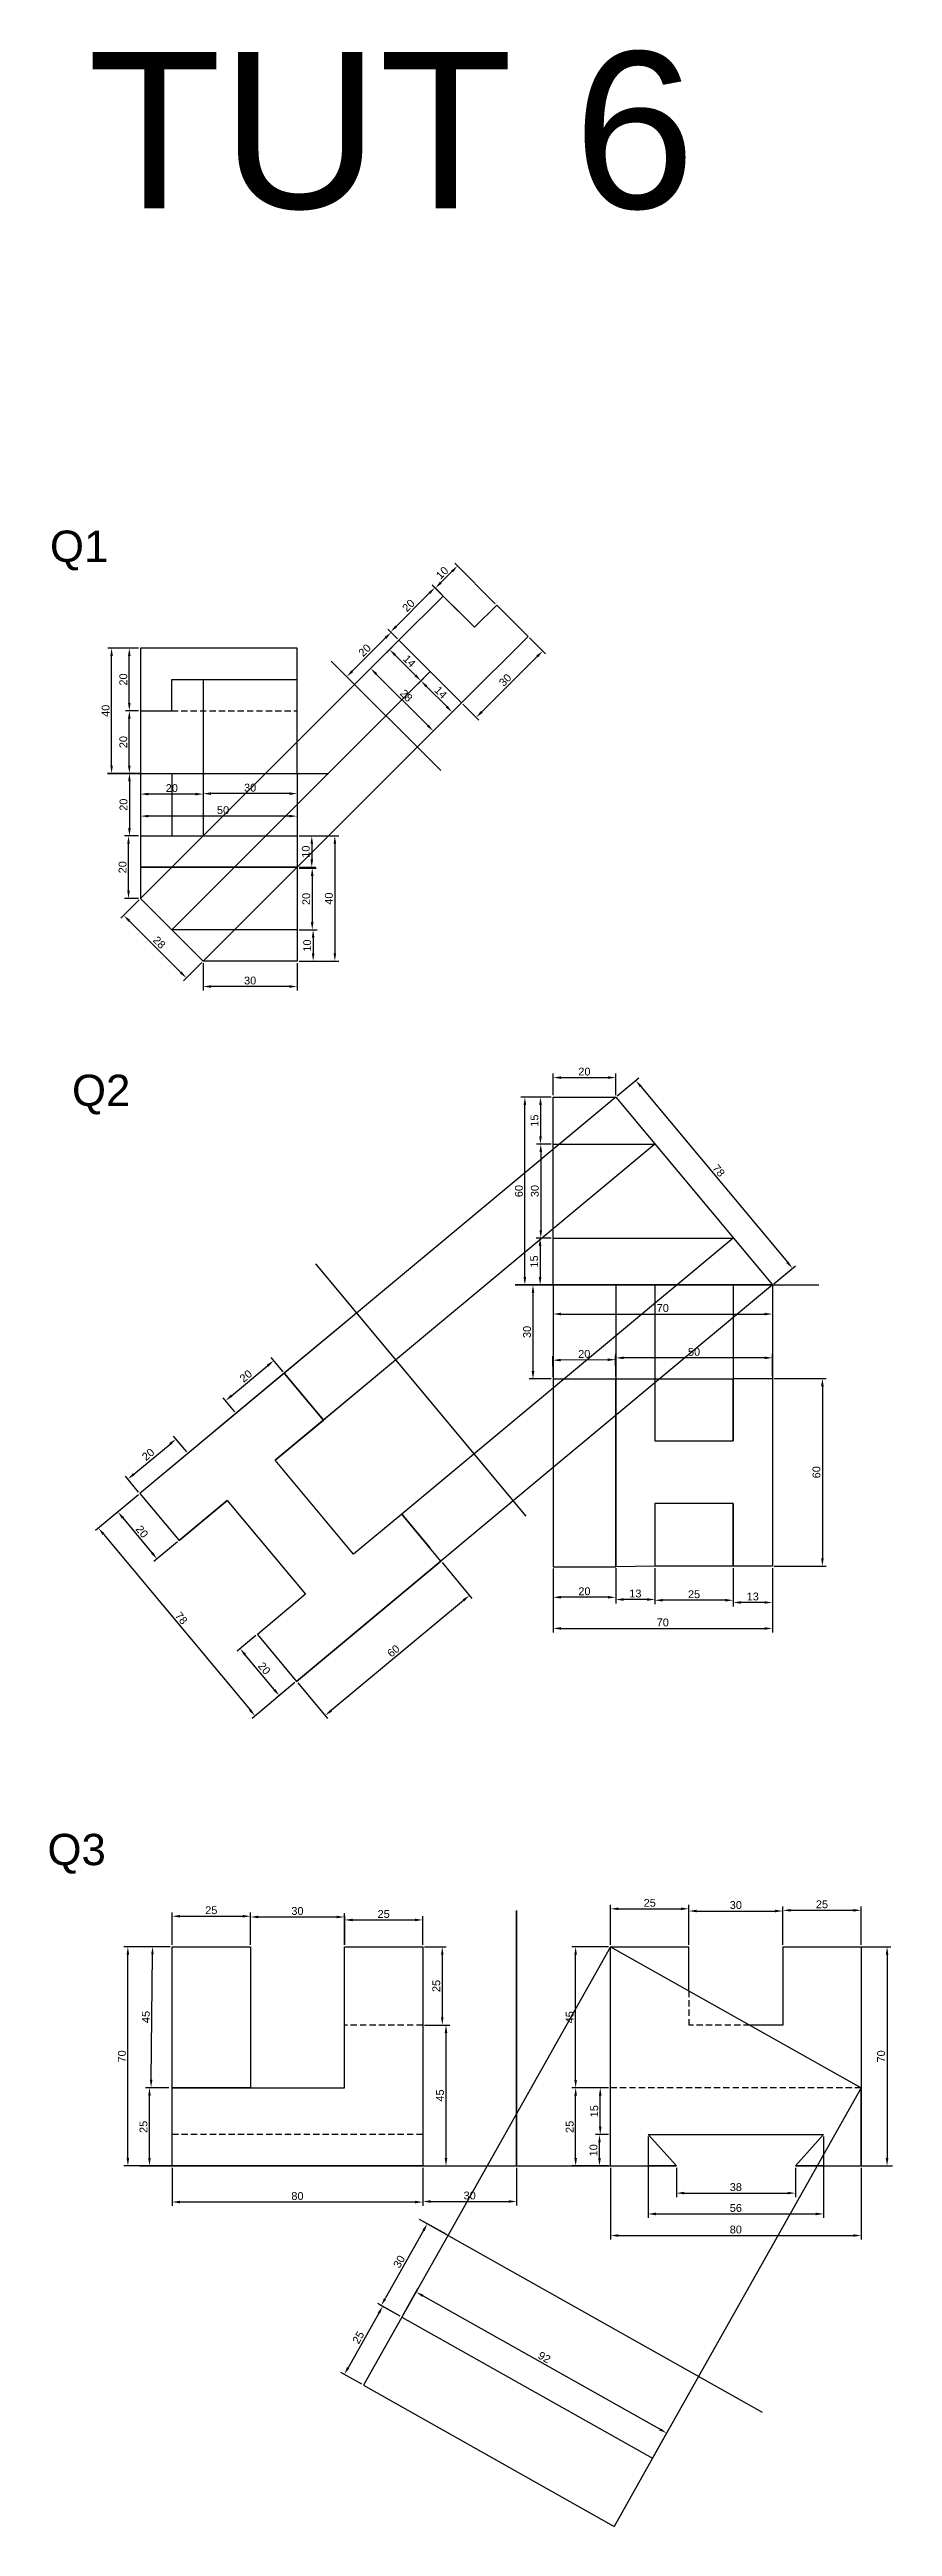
# Model space of a CAD drawing. Header units: millimetres. Extents: x 137 to 7220, y 7466 to 9893.
# Drawn here: x 2869 to 3138, y 9101 to 9893 of the extents above; entities that cross this region are included whole.
import ezdxf

# ---------------------------------------------------------------- set-up
doc = ezdxf.new("R2010")
doc.units = ezdxf.units.MM
doc.header["$PDMODE"] = 35
doc.header["$PDSIZE"] = 3
doc.linetypes.add('JIS_02_2.0', pattern=[3, 2, -1])
for name, color, linetype in [('Dimensions', 1, 'Continuous'), ('Hidden Line', 50, 'JIS_02_2.0'), ('Projection', 140, 'Continuous'), ('Text', 7, 'Continuous')]:
    doc.layers.add(name, color=color, linetype=linetype)
doc.layers.add('Object', color=7, linetype='Continuous', lineweight=30)
doc.styles.get("Standard").update_dxf_attribs({"font": 'arial.ttf'})
doc.dimstyles.new('ISO-25', dxfattribs={"dimtxt": 2.5, "dimasz": 2.5, "dimexe": 1.25, "dimexo": 0.625, "dimtad": 1, "dimdec": 0, "dimtxsty": 'Standard', "dimcen": 2.5, "dimadec": 0, "dimazin": 0, "dimtfac": 1, "dimtdec": 0, "dimtmove": 0, "dimatfit": 3, "dimfxl": 1, "dimarcsym": 0})

msp = doc.modelspace()

# ---------------------------------------------------------------- texts
at = {"layer": 'Object'}
msp.add_text('TUT 6', height=50, dxfattribs=at).set_placement((2880.964, 9842.028))
at = {"layer": 'Text'}
for s, p in [('Q1', (2868.948, 9729.091)), ('Q2', (2875.983, 9555.281)), ('Q3', (2868.159, 9312.745))]:
    msp.add_text(s, height=10, dxfattribs=at).set_placement(p)

# ---------------------------------------------------------------- blocks, each defined once
blk = doc.blocks.new('*D817')
at = {"layer": 'Defpoints', "color": 0, "transparency": 16777216}
for p in [(2888.63, 9701.53), (2897.87, 9701.53), (2897.87, 9661.53)]:
    blk.add_point(p, dxfattribs=at)
at = {"layer": 'Dimensions', "color": 0, "lineweight": -2, "transparency": 16777216}
for p, q in [((2897.24, 9701.53), (2887.38, 9701.53)), ((2888.63, 9664.03), (2888.63, 9699.03)), ((2897.24, 9661.53), (2887.38, 9661.53))]:
    blk.add_line(p, q, dxfattribs=at)
at = {"layer": 'Dimensions', "color": 0, "transparency": 16777216}
for points in [[(2888.22, 9699.03), (2889.05, 9699.03), (2888.63, 9701.53)], [(2888.22, 9664.03), (2889.05, 9664.03), (2888.63, 9661.53)]]:
    blk.add_solid(points, dxfattribs=at)
at = {"layer": 'Dimensions', "color": 0, "transparency": 16777216, "insert": (2886.73, 9681.53), "char_height": 2.5, "attachment_point": 5, "rotation": 90}
blk.add_mtext('40', dxfattribs=at)
blk = doc.blocks.new('*D818')
at = {"layer": 'Defpoints', "color": 0, "transparency": 16777216}
for p in [(2894.29, 9681.53), (2897.87, 9681.53), (2897.87, 9661.53)]:
    blk.add_point(p, dxfattribs=at)
at = {"layer": 'Dimensions', "color": 0, "lineweight": -2, "transparency": 16777216}
for p, q in [((2897.24, 9681.53), (2893.04, 9681.53)), ((2894.29, 9664.03), (2894.29, 9679.03)), ((2897.24, 9661.53), (2893.04, 9661.53))]:
    blk.add_line(p, q, dxfattribs=at)
at = {"layer": 'Dimensions', "color": 0, "transparency": 16777216}
for points in [[(2893.87, 9679.03), (2894.7, 9679.03), (2894.29, 9681.53)], [(2893.87, 9664.03), (2894.7, 9664.03), (2894.29, 9661.53)]]:
    blk.add_solid(points, dxfattribs=at)
at = {"layer": 'Dimensions', "color": 0, "transparency": 16777216, "insert": (2892.39, 9671.53), "char_height": 2.5, "attachment_point": 5, "rotation": 90}
blk.add_mtext('20', dxfattribs=at)
blk = doc.blocks.new('*D801')
at = {"layer": 'Defpoints', "color": 0, "transparency": 16777216}
for p in [(2894.29, 9701.53), (2897.87, 9701.53), (2897.87, 9681.53)]:
    blk.add_point(p, dxfattribs=at)
at = {"layer": 'Dimensions', "color": 0, "lineweight": -2, "transparency": 16777216}
for p, q in [((2897.24, 9701.53), (2893.04, 9701.53)), ((2894.29, 9684.03), (2894.29, 9699.03)), ((2897.24, 9681.53), (2893.04, 9681.53))]:
    blk.add_line(p, q, dxfattribs=at)
at = {"layer": 'Dimensions', "color": 0, "transparency": 16777216}
for points in [[(2893.87, 9699.03), (2894.7, 9699.03), (2894.29, 9701.53)], [(2893.87, 9684.03), (2894.7, 9684.03), (2894.29, 9681.53)]]:
    blk.add_solid(points, dxfattribs=at)
at = {"layer": 'Dimensions', "color": 0, "transparency": 16777216, "insert": (2892.39, 9691.53), "char_height": 2.5, "attachment_point": 5, "rotation": 90}
blk.add_mtext('20', dxfattribs=at)
blk = doc.blocks.new('*D819')
at = {"layer": 'Defpoints', "color": 0, "transparency": 16777216}
for p in [(2897.87, 9661.53), (2947.87, 9661.53), (2897.87, 9647.88)]:
    blk.add_point(p, dxfattribs=at)
at = {"layer": 'Dimensions', "color": 0, "lineweight": -2, "transparency": 16777216}
for p, q in [((2897.87, 9660.91), (2897.87, 9646.63)), ((2947.87, 9660.91), (2947.87, 9646.63)), ((2945.37, 9647.88), (2900.37, 9647.88))]:
    blk.add_line(p, q, dxfattribs=at)
at = {"layer": 'Dimensions', "color": 0, "transparency": 16777216}
for points in [[(2900.37, 9648.29), (2900.37, 9647.46), (2897.87, 9647.88)], [(2945.37, 9648.29), (2945.37, 9647.46), (2947.87, 9647.88)]]:
    blk.add_solid(points, dxfattribs=at)
at = {"layer": 'Dimensions', "color": 0, "transparency": 16777216, "insert": (2924.21, 9649.78), "char_height": 2.5, "attachment_point": 5}
blk.add_mtext('50', dxfattribs=at)
blk = doc.blocks.new('*D820')
at = {"layer": 'Defpoints', "color": 0, "transparency": 16777216}
for p in [(2897.87, 9661.53), (2894.33, 9641.53), (2897.87, 9641.53)]:
    blk.add_point(p, dxfattribs=at)
at = {"layer": 'Dimensions', "color": 0, "lineweight": -2, "transparency": 16777216}
for p, q in [((2897.24, 9661.53), (2893.08, 9661.53)), ((2894.33, 9659.03), (2894.33, 9644.03)), ((2897.24, 9641.53), (2893.08, 9641.53))]:
    blk.add_line(p, q, dxfattribs=at)
at = {"layer": 'Dimensions', "color": 0, "transparency": 16777216}
for points in [[(2893.92, 9659.03), (2894.75, 9659.03), (2894.33, 9661.53)], [(2893.92, 9644.03), (2894.75, 9644.03), (2894.33, 9641.53)]]:
    blk.add_solid(points, dxfattribs=at)
at = {"layer": 'Dimensions', "color": 0, "transparency": 16777216, "insert": (2892.43, 9651.53), "char_height": 2.5, "attachment_point": 5, "rotation": 90}
blk.add_mtext('20', dxfattribs=at)
blk = doc.blocks.new('*D821')
at = {"layer": 'Defpoints', "color": 0, "transparency": 16777216}
for p in [(2977.87, 9706.57), (2980.39, 9704.05), (2966.24, 9689.91)]:
    blk.add_point(p, dxfattribs=at)
at = {"layer": 'Dimensions', "color": 0, "lineweight": -2, "transparency": 16777216}
for p, q in [((2965.49, 9694.2), (2976.1, 9704.8)), ((2979.94, 9704.49), (2976.98, 9707.46)), ((2965.8, 9690.35), (2962.84, 9693.31))]:
    blk.add_line(p, q, dxfattribs=at)
at = {"layer": 'Dimensions', "color": 0, "transparency": 16777216}
for points in [[(2975.8, 9705.1), (2976.39, 9704.51), (2977.87, 9706.57)], [(2965.2, 9694.49), (2965.79, 9693.9), (2963.72, 9692.43)]]:
    blk.add_solid(points, dxfattribs=at)
at = {"layer": 'Dimensions', "color": 0, "transparency": 16777216, "insert": (2969.45, 9700.85), "char_height": 2.5, "attachment_point": 5, "rotation": 45}
blk.add_mtext('20', dxfattribs=at)
blk = doc.blocks.new('*D822')
at = {"layer": 'Defpoints', "color": 0, "transparency": 16777216}
for p in [(2917.87, 9661.53), (2917.87, 9655.06), (2947.87, 9661.53)]:
    blk.add_point(p, dxfattribs=at)
at = {"layer": 'Dimensions', "color": 0, "lineweight": -2, "transparency": 16777216}
for p, q in [((2917.87, 9660.91), (2917.87, 9653.81)), ((2945.37, 9655.06), (2920.37, 9655.06)), ((2947.87, 9660.91), (2947.87, 9653.81))]:
    blk.add_line(p, q, dxfattribs=at)
at = {"layer": 'Dimensions', "color": 0, "transparency": 16777216}
for points in [[(2920.37, 9655.47), (2920.37, 9654.64), (2917.87, 9655.06)], [(2945.37, 9655.47), (2945.37, 9654.64), (2947.87, 9655.06)]]:
    blk.add_solid(points, dxfattribs=at)
at = {"layer": 'Dimensions', "color": 0, "transparency": 16777216, "insert": (2932.87, 9656.96), "char_height": 2.5, "attachment_point": 5}
blk.add_mtext('30', dxfattribs=at)
blk = doc.blocks.new('*D802')
at = {"layer": 'Defpoints', "color": 0, "transparency": 16777216}
for p in [(2897.87, 9661.53), (2897.87, 9654.91), (2917.87, 9661.53)]:
    blk.add_point(p, dxfattribs=at)
at = {"layer": 'Dimensions', "color": 0, "lineweight": -2, "transparency": 16777216}
for p, q in [((2897.87, 9660.91), (2897.87, 9653.66)), ((2915.37, 9654.91), (2900.37, 9654.91)), ((2917.87, 9660.91), (2917.87, 9653.66))]:
    blk.add_line(p, q, dxfattribs=at)
at = {"layer": 'Dimensions', "color": 0, "transparency": 16777216}
for points in [[(2900.37, 9655.33), (2900.37, 9654.49), (2897.87, 9654.91)], [(2915.37, 9655.33), (2915.37, 9654.49), (2917.87, 9654.91)]]:
    blk.add_solid(points, dxfattribs=at)
at = {"layer": 'Dimensions', "color": 0, "transparency": 16777216, "insert": (2907.87, 9656.81), "char_height": 2.5, "attachment_point": 5}
blk.add_mtext('20', dxfattribs=at)
blk = doc.blocks.new('*D823')
at = {"layer": 'Defpoints', "color": 0, "transparency": 16777216}
for p in [(2947.87, 9641.53), (2947.87, 9601.53), (2959.92, 9601.53)]:
    blk.add_point(p, dxfattribs=at)
at = {"layer": 'Dimensions', "color": 0, "lineweight": -2, "transparency": 16777216}
for p, q in [((2948.49, 9641.53), (2961.17, 9641.53)), ((2959.92, 9639.03), (2959.92, 9604.03)), ((2948.49, 9601.53), (2961.17, 9601.53))]:
    blk.add_line(p, q, dxfattribs=at)
at = {"layer": 'Dimensions', "color": 0, "transparency": 16777216}
for points in [[(2959.5, 9639.03), (2960.34, 9639.03), (2959.92, 9641.53)], [(2959.5, 9604.03), (2960.34, 9604.03), (2959.92, 9601.53)]]:
    blk.add_solid(points, dxfattribs=at)
at = {"layer": 'Dimensions', "color": 0, "transparency": 16777216, "insert": (2958.02, 9621.53), "char_height": 2.5, "attachment_point": 5, "rotation": 90}
blk.add_mtext('40', dxfattribs=at)
blk = doc.blocks.new('*D824')
at = {"layer": 'Defpoints', "color": 0, "transparency": 16777216}
for p in [(2947.87, 9641.53), (2947.87, 9631.53), (2952.55, 9631.53)]:
    blk.add_point(p, dxfattribs=at)
at = {"layer": 'Dimensions', "color": 0, "lineweight": -2, "transparency": 16777216}
for p, q in [((2948.49, 9641.53), (2953.8, 9641.53)), ((2952.55, 9639.03), (2952.55, 9634.03)), ((2948.49, 9631.53), (2953.8, 9631.53))]:
    blk.add_line(p, q, dxfattribs=at)
at = {"layer": 'Dimensions', "color": 0, "transparency": 16777216}
for points in [[(2952.13, 9639.03), (2952.97, 9639.03), (2952.55, 9641.53)], [(2952.13, 9634.03), (2952.97, 9634.03), (2952.55, 9631.53)]]:
    blk.add_solid(points, dxfattribs=at)
at = {"layer": 'Dimensions', "color": 0, "transparency": 16777216, "insert": (2950.65, 9636.53), "char_height": 2.5, "attachment_point": 5, "rotation": 90}
blk.add_mtext('10', dxfattribs=at)
blk = doc.blocks.new('*D825')
at = {"layer": 'Defpoints', "color": 0, "transparency": 16777216}
for p in [(2947.87, 9631.29), (2947.87, 9611.53), (2952.7, 9611.53)]:
    blk.add_point(p, dxfattribs=at)
at = {"layer": 'Dimensions', "color": 0, "lineweight": -2, "transparency": 16777216}
for p, q in [((2948.49, 9631.29), (2953.95, 9631.29)), ((2952.7, 9628.79), (2952.7, 9614.03)), ((2948.49, 9611.53), (2953.95, 9611.53))]:
    blk.add_line(p, q, dxfattribs=at)
at = {"layer": 'Dimensions', "color": 0, "transparency": 16777216}
for points in [[(2952.28, 9628.79), (2953.11, 9628.79), (2952.7, 9631.29)], [(2952.28, 9614.03), (2953.11, 9614.03), (2952.7, 9611.53)]]:
    blk.add_solid(points, dxfattribs=at)
at = {"layer": 'Dimensions', "color": 0, "transparency": 16777216, "insert": (2950.79, 9621.41), "char_height": 2.5, "attachment_point": 5, "rotation": 90}
blk.add_mtext('20', dxfattribs=at)
blk = doc.blocks.new('*D803')
at = {"layer": 'Defpoints', "color": 0, "transparency": 16777216}
for p in [(2947.87, 9611.53), (2947.87, 9601.53), (2952.99, 9601.53)]:
    blk.add_point(p, dxfattribs=at)
at = {"layer": 'Dimensions', "color": 0, "lineweight": -2, "transparency": 16777216}
for p, q in [((2948.49, 9611.53), (2954.24, 9611.53)), ((2952.99, 9609.03), (2952.99, 9604.03)), ((2948.49, 9601.53), (2954.24, 9601.53))]:
    blk.add_line(p, q, dxfattribs=at)
at = {"layer": 'Dimensions', "color": 0, "transparency": 16777216}
for points in [[(2952.57, 9609.03), (2953.41, 9609.03), (2952.99, 9611.53)], [(2952.57, 9604.03), (2953.41, 9604.03), (2952.99, 9601.53)]]:
    blk.add_solid(points, dxfattribs=at)
at = {"layer": 'Dimensions', "color": 0, "transparency": 16777216, "insert": (2951.09, 9606.53), "char_height": 2.5, "attachment_point": 5, "rotation": 90}
blk.add_mtext('10', dxfattribs=at)
blk = doc.blocks.new('*D826')
at = {"layer": 'Defpoints', "color": 0, "transparency": 16777216}
for p in [(2917.87, 9601.53), (2947.87, 9601.53), (2917.87, 9593.43)]:
    blk.add_point(p, dxfattribs=at)
at = {"layer": 'Dimensions', "color": 0, "lineweight": -2, "transparency": 16777216}
for p, q in [((2917.87, 9600.91), (2917.87, 9592.18)), ((2947.87, 9600.91), (2947.87, 9592.18)), ((2945.37, 9593.43), (2920.37, 9593.43))]:
    blk.add_line(p, q, dxfattribs=at)
at = {"layer": 'Dimensions', "color": 0, "transparency": 16777216}
for points in [[(2920.37, 9593.85), (2920.37, 9593.02), (2917.87, 9593.43)], [(2945.37, 9593.85), (2945.37, 9593.02), (2947.87, 9593.43)]]:
    blk.add_solid(points, dxfattribs=at)
at = {"layer": 'Dimensions', "color": 0, "transparency": 16777216, "insert": (2932.87, 9595.34), "char_height": 2.5, "attachment_point": 5}
blk.add_mtext('30', dxfattribs=at)
blk = doc.blocks.new('*D827')
at = {"layer": 'Defpoints', "color": 0, "transparency": 16777216}
for p in [(2892.51, 9616.17), (2897.87, 9621.53), (2917.87, 9601.53)]:
    blk.add_point(p, dxfattribs=at)
at = {"layer": 'Dimensions', "color": 0, "lineweight": -2, "transparency": 16777216}
for p, q in [((2897.43, 9621.09), (2891.62, 9615.29)), ((2910.74, 9597.94), (2894.27, 9614.4)), ((2917.43, 9601.09), (2911.62, 9595.29))]:
    blk.add_line(p, q, dxfattribs=at)
at = {"layer": 'Dimensions', "color": 0, "transparency": 16777216}
for points in [[(2894.57, 9614.7), (2893.98, 9614.11), (2892.51, 9616.17)], [(2911.03, 9598.23), (2910.44, 9597.64), (2912.51, 9596.17)]]:
    blk.add_solid(points, dxfattribs=at)
at = {"layer": 'Dimensions', "color": 0, "transparency": 16777216, "insert": (2903.85, 9607.52), "char_height": 2.5, "attachment_point": 5, "rotation": 315}
blk.add_mtext('28', dxfattribs=at)
blk = doc.blocks.new('*D828')
at = {"layer": 'Defpoints', "color": 0, "transparency": 16777216}
for p in [(2894.03, 9641.53), (2897.87, 9641.53), (2897.87, 9621.53)]:
    blk.add_point(p, dxfattribs=at)
at = {"layer": 'Dimensions', "color": 0, "lineweight": -2, "transparency": 16777216}
for p, q in [((2897.24, 9641.53), (2892.78, 9641.53)), ((2894.03, 9624.03), (2894.03, 9639.03)), ((2897.24, 9621.53), (2892.78, 9621.53))]:
    blk.add_line(p, q, dxfattribs=at)
at = {"layer": 'Dimensions', "color": 0, "transparency": 16777216}
for points in [[(2893.62, 9639.03), (2894.45, 9639.03), (2894.03, 9641.53)], [(2893.62, 9624.03), (2894.45, 9624.03), (2894.03, 9621.53)]]:
    blk.add_solid(points, dxfattribs=at)
at = {"layer": 'Dimensions', "color": 0, "transparency": 16777216, "insert": (2892.13, 9631.53), "char_height": 2.5, "attachment_point": 5, "rotation": 90}
blk.add_mtext('20', dxfattribs=at)
blk = doc.blocks.new('*D829')
at = {"layer": 'Defpoints', "color": 0, "transparency": 16777216}
for p in [(2980.39, 9704.05), (2971.37, 9695.04), (3000.39, 9684.05)]:
    blk.add_point(p, dxfattribs=at)
at = {"layer": 'Dimensions', "color": 0, "lineweight": -2, "transparency": 16777216}
for p, q in [((2979.94, 9703.61), (2970.49, 9694.16)), ((2989.61, 9676.81), (2973.14, 9693.27)), ((2999.94, 9683.61), (2990.49, 9674.16))]:
    blk.add_line(p, q, dxfattribs=at)
at = {"layer": 'Dimensions', "color": 0, "transparency": 16777216}
for points in [[(2973.44, 9693.57), (2972.85, 9692.98), (2971.37, 9695.04)], [(2989.9, 9677.1), (2989.31, 9676.51), (2991.37, 9675.04)]]:
    blk.add_solid(points, dxfattribs=at)
at = {"layer": 'Dimensions', "color": 0, "transparency": 16777216, "insert": (2982.72, 9686.38), "char_height": 2.5, "attachment_point": 5, "rotation": 315}
blk.add_mtext('28', dxfattribs=at)
blk = doc.blocks.new('*D830')
at = {"layer": 'Defpoints', "color": 0, "transparency": 16777216}
for p in [(3021.6, 9705.26), (3026.27, 9700.6), (3000.39, 9684.05)]:
    blk.add_point(p, dxfattribs=at)
at = {"layer": 'Dimensions', "color": 0, "lineweight": -2, "transparency": 16777216}
for p, q in [((3022.04, 9704.82), (3027.15, 9699.72)), ((3006.82, 9681.15), (3024.5, 9698.83)), ((3000.83, 9683.61), (3005.94, 9678.5))]:
    blk.add_line(p, q, dxfattribs=at)
at = {"layer": 'Dimensions', "color": 0, "transparency": 16777216}
for points in [[(3024.2, 9699.13), (3024.79, 9698.54), (3026.27, 9700.6)], [(3006.52, 9681.45), (3007.11, 9680.86), (3005.05, 9679.39)]]:
    blk.add_solid(points, dxfattribs=at)
at = {"layer": 'Dimensions', "color": 0, "transparency": 16777216, "insert": (3014.31, 9691.34), "char_height": 2.5, "attachment_point": 5, "rotation": 45}
blk.add_mtext('30', dxfattribs=at)
blk = doc.blocks.new('*D804')
at = {"layer": 'Defpoints', "color": 0, "transparency": 16777216}
for p in [(2991.86, 9720.86), (2994.53, 9718.19), (2980.39, 9704.05)]:
    blk.add_point(p, dxfattribs=at)
at = {"layer": 'Dimensions', "color": 0, "lineweight": -2, "transparency": 16777216}
for p, q in [((2979.49, 9708.49), (2990.09, 9719.1)), ((2994.09, 9718.64), (2990.98, 9721.75)), ((2979.94, 9704.49), (2976.83, 9707.6))]:
    blk.add_line(p, q, dxfattribs=at)
at = {"layer": 'Dimensions', "color": 0, "transparency": 16777216}
for points in [[(2989.8, 9719.39), (2990.39, 9718.8), (2991.86, 9720.86)], [(2979.19, 9708.78), (2979.78, 9708.19), (2977.72, 9706.72)]]:
    blk.add_solid(points, dxfattribs=at)
at = {"layer": 'Dimensions', "color": 0, "transparency": 16777216, "insert": (2983.44, 9715.14), "char_height": 2.5, "attachment_point": 5, "rotation": 45}
blk.add_mtext('20', dxfattribs=at)
blk = doc.blocks.new('*D831')
at = {"layer": 'Defpoints', "color": 0, "transparency": 16777216}
for p in [(2992.01, 9720.71), (3011.6, 9715.26), (3004.53, 9708.19)]:
    blk.add_point(p, dxfattribs=at)
at = {"layer": 'Dimensions', "color": 0, "lineweight": -2, "transparency": 16777216}
for p, q in [((2997.31, 9726.02), (2993.78, 9722.48)), ((3011.16, 9715.71), (2998.2, 9728.67)), ((3004.09, 9708.64), (2991.12, 9721.6))]:
    blk.add_line(p, q, dxfattribs=at)
at = {"layer": 'Dimensions', "color": 0, "transparency": 16777216}
for points in [[(2997.02, 9726.31), (2997.61, 9725.72), (2999.08, 9727.79)], [(2993.48, 9722.78), (2994.07, 9722.19), (2992.01, 9720.71)]]:
    blk.add_solid(points, dxfattribs=at)
at = {"layer": 'Dimensions', "color": 0, "transparency": 16777216, "insert": (2994.2, 9725.59), "char_height": 2.5, "attachment_point": 5, "rotation": 45}
blk.add_mtext('10', dxfattribs=at)
blk = doc.blocks.new('*D832')
at = {"layer": 'Defpoints', "color": 0, "transparency": 16777216}
for p in [(2980.39, 9704.05), (2977.41, 9701.08), (2990.39, 9694.05)]:
    blk.add_point(p, dxfattribs=at)
at = {"layer": 'Dimensions', "color": 0, "lineweight": -2, "transparency": 16777216}
for p, q in [((2979.94, 9703.61), (2976.53, 9700.19)), ((2985.65, 9692.85), (2979.18, 9699.31)), ((2989.94, 9693.61), (2986.53, 9690.19))]:
    blk.add_line(p, q, dxfattribs=at)
at = {"layer": 'Dimensions', "color": 0, "transparency": 16777216}
for points in [[(2979.48, 9699.6), (2978.89, 9699.02), (2977.41, 9701.08)], [(2985.94, 9693.14), (2985.35, 9692.55), (2987.41, 9691.08)]]:
    blk.add_solid(points, dxfattribs=at)
at = {"layer": 'Dimensions', "color": 0, "transparency": 16777216, "insert": (2983.74, 9697.41), "char_height": 2.5, "attachment_point": 5, "rotation": 315}
blk.add_mtext('14', dxfattribs=at)
blk = doc.blocks.new('*D833')
at = {"layer": 'Defpoints', "color": 0, "transparency": 16777216}
for p in [(2990.39, 9694.05), (2987.41, 9691.08), (3000.39, 9684.05)]:
    blk.add_point(p, dxfattribs=at)
at = {"layer": 'Dimensions', "color": 0, "lineweight": -2, "transparency": 16777216}
for p, q in [((2989.94, 9693.61), (2986.53, 9690.19)), ((2995.65, 9682.85), (2989.18, 9689.31)), ((2999.94, 9683.61), (2996.53, 9680.19))]:
    blk.add_line(p, q, dxfattribs=at)
at = {"layer": 'Dimensions', "color": 0, "transparency": 16777216}
for points in [[(2989.48, 9689.6), (2988.89, 9689.02), (2987.41, 9691.08)], [(2995.94, 9683.14), (2995.35, 9682.55), (2997.41, 9681.08)]]:
    blk.add_solid(points, dxfattribs=at)
at = {"layer": 'Dimensions', "color": 0, "transparency": 16777216, "insert": (2993.74, 9687.41), "char_height": 2.5, "attachment_point": 5, "rotation": 315}
blk.add_mtext('14', dxfattribs=at)
blk = doc.blocks.new('*D856')
at = {"layer": 'Defpoints', "color": 0, "transparency": 16777216}
for p in [(3029.62, 9498.09), (3099.62, 9498.09), (3099.62, 9488.81)]:
    blk.add_point(p, dxfattribs=at)
at = {"layer": 'Dimensions', "color": 0, "lineweight": -2, "transparency": 16777216}
for p, q in [((3029.62, 9497.47), (3029.62, 9487.56)), ((3099.62, 9497.47), (3099.62, 9487.56)), ((3032.12, 9488.81), (3097.12, 9488.81))]:
    blk.add_line(p, q, dxfattribs=at)
at = {"layer": 'Dimensions', "color": 0, "transparency": 16777216}
for points in [[(3032.12, 9489.23), (3032.12, 9488.39), (3029.62, 9488.81)], [(3097.12, 9489.23), (3097.12, 9488.39), (3099.62, 9488.81)]]:
    blk.add_solid(points, dxfattribs=at)
at = {"layer": 'Dimensions', "color": 0, "transparency": 16777216, "insert": (3064.62, 9490.71), "char_height": 2.5, "attachment_point": 5}
blk.add_mtext('70', dxfattribs=at)
blk = doc.blocks.new('*D857')
at = {"layer": 'Defpoints', "color": 0, "transparency": 16777216}
for p in [(3029.62, 9498.09), (3023.19, 9468.09), (3029.62, 9468.09)]:
    blk.add_point(p, dxfattribs=at)
at = {"layer": 'Dimensions', "color": 0, "lineweight": -2, "transparency": 16777216}
for p, q in [((3029, 9498.09), (3021.94, 9498.09)), ((3023.19, 9495.59), (3023.19, 9470.59)), ((3029, 9468.09), (3021.94, 9468.09))]:
    blk.add_line(p, q, dxfattribs=at)
at = {"layer": 'Dimensions', "color": 0, "transparency": 16777216}
for points in [[(3022.78, 9495.59), (3023.61, 9495.59), (3023.19, 9498.09)], [(3022.78, 9470.59), (3023.61, 9470.59), (3023.19, 9468.09)]]:
    blk.add_solid(points, dxfattribs=at)
at = {"layer": 'Dimensions', "color": 0, "transparency": 16777216, "insert": (3021.29, 9483.09), "char_height": 2.5, "attachment_point": 5, "rotation": 90}
blk.add_mtext('30', dxfattribs=at)
blk = doc.blocks.new('*D858')
at = {"layer": 'Defpoints', "color": 0, "transparency": 16777216}
for p in [(3020.59, 9558.09), (3029.62, 9558.09), (3029.62, 9498.09)]:
    blk.add_point(p, dxfattribs=at)
at = {"layer": 'Dimensions', "color": 0, "lineweight": -2, "transparency": 16777216}
for p, q in [((3029, 9558.09), (3019.34, 9558.09)), ((3020.59, 9500.59), (3020.59, 9555.59)), ((3029, 9498.09), (3019.34, 9498.09))]:
    blk.add_line(p, q, dxfattribs=at)
at = {"layer": 'Dimensions', "color": 0, "transparency": 16777216}
for points in [[(3020.17, 9555.59), (3021.01, 9555.59), (3020.59, 9558.09)], [(3020.17, 9500.59), (3021.01, 9500.59), (3020.59, 9498.09)]]:
    blk.add_solid(points, dxfattribs=at)
at = {"layer": 'Dimensions', "color": 0, "transparency": 16777216, "insert": (3018.69, 9528.09), "char_height": 2.5, "attachment_point": 5, "rotation": 90}
blk.add_mtext('60', dxfattribs=at)
blk = doc.blocks.new('*D859')
at = {"layer": 'Defpoints', "color": 0, "transparency": 16777216}
for p in [(3029.62, 9558.09), (3025.58, 9543.09), (3029.62, 9543.09)]:
    blk.add_point(p, dxfattribs=at)
at = {"layer": 'Dimensions', "color": 0, "lineweight": -2, "transparency": 16777216}
for p, q in [((3029, 9558.09), (3024.33, 9558.09)), ((3025.58, 9555.59), (3025.58, 9545.59)), ((3029, 9543.09), (3024.33, 9543.09))]:
    blk.add_line(p, q, dxfattribs=at)
at = {"layer": 'Dimensions', "color": 0, "transparency": 16777216}
for points in [[(3025.16, 9555.59), (3026, 9555.59), (3025.58, 9558.09)], [(3025.16, 9545.59), (3026, 9545.59), (3025.58, 9543.09)]]:
    blk.add_solid(points, dxfattribs=at)
at = {"layer": 'Dimensions', "color": 0, "transparency": 16777216, "insert": (3023.68, 9550.59), "char_height": 2.5, "attachment_point": 5, "rotation": 90}
blk.add_mtext('15', dxfattribs=at)
blk = doc.blocks.new('*D860')
at = {"layer": 'Defpoints', "color": 0, "transparency": 16777216}
for p in [(3029.62, 9543.09), (3025.68, 9513.09), (3029.62, 9513.09)]:
    blk.add_point(p, dxfattribs=at)
at = {"layer": 'Dimensions', "color": 0, "lineweight": -2, "transparency": 16777216}
for p, q in [((3029, 9543.09), (3024.43, 9543.09)), ((3025.68, 9540.59), (3025.68, 9515.59)), ((3029, 9513.09), (3024.43, 9513.09))]:
    blk.add_line(p, q, dxfattribs=at)
at = {"layer": 'Dimensions', "color": 0, "transparency": 16777216}
for points in [[(3025.27, 9540.59), (3026.1, 9540.59), (3025.68, 9543.09)], [(3025.27, 9515.59), (3026.1, 9515.59), (3025.68, 9513.09)]]:
    blk.add_solid(points, dxfattribs=at)
at = {"layer": 'Dimensions', "color": 0, "transparency": 16777216, "insert": (3023.78, 9528.09), "char_height": 2.5, "attachment_point": 5, "rotation": 90}
blk.add_mtext('30', dxfattribs=at)
blk = doc.blocks.new('*D809')
at = {"layer": 'Defpoints', "color": 0, "transparency": 16777216}
for p in [(3029.62, 9513.09), (3025.47, 9498.09), (3029.62, 9498.09)]:
    blk.add_point(p, dxfattribs=at)
at = {"layer": 'Dimensions', "color": 0, "lineweight": -2, "transparency": 16777216}
for p, q in [((3029, 9513.09), (3024.22, 9513.09)), ((3025.47, 9510.59), (3025.47, 9500.59)), ((3029, 9498.09), (3024.22, 9498.09))]:
    blk.add_line(p, q, dxfattribs=at)
at = {"layer": 'Dimensions', "color": 0, "transparency": 16777216}
for points in [[(3025.05, 9510.59), (3025.89, 9510.59), (3025.47, 9513.09)], [(3025.05, 9500.59), (3025.89, 9500.59), (3025.47, 9498.09)]]:
    blk.add_solid(points, dxfattribs=at)
at = {"layer": 'Dimensions', "color": 0, "transparency": 16777216, "insert": (3023.57, 9505.59), "char_height": 2.5, "attachment_point": 5, "rotation": 90}
blk.add_mtext('15', dxfattribs=at)
blk = doc.blocks.new('*D861')
at = {"layer": 'Defpoints', "color": 0, "transparency": 16777216}
for p in [(3049.62, 9564.35), (3029.62, 9558.09), (3049.62, 9558.09)]:
    blk.add_point(p, dxfattribs=at)
at = {"layer": 'Dimensions', "color": 0, "lineweight": -2, "transparency": 16777216}
for p, q in [((3029.62, 9558.72), (3029.62, 9565.6)), ((3032.12, 9564.35), (3047.12, 9564.35)), ((3049.62, 9558.72), (3049.62, 9565.6))]:
    blk.add_line(p, q, dxfattribs=at)
at = {"layer": 'Dimensions', "color": 0, "transparency": 16777216}
for points in [[(3032.12, 9564.77), (3032.12, 9563.93), (3029.62, 9564.35)], [(3047.12, 9564.77), (3047.12, 9563.93), (3049.62, 9564.35)]]:
    blk.add_solid(points, dxfattribs=at)
at = {"layer": 'Dimensions', "color": 0, "transparency": 16777216, "insert": (3039.62, 9566.25), "char_height": 2.5, "attachment_point": 5}
blk.add_mtext('20', dxfattribs=at)
blk = doc.blocks.new('*D810')
at = {"layer": 'Defpoints', "color": 0, "transparency": 16777216}
for p in [(3049.62, 9558.09), (3106.02, 9503.43), (3099.62, 9498.09)]:
    blk.add_point(p, dxfattribs=at)
at = {"layer": 'Dimensions', "color": 0, "lineweight": -2, "transparency": 16777216}
for p, q in [((3050.1, 9558.49), (3056.98, 9564.23)), ((3057.62, 9561.51), (3104.42, 9505.35)), ((3100.1, 9498.49), (3106.98, 9504.23))]:
    blk.add_line(p, q, dxfattribs=at)
at = {"layer": 'Dimensions', "color": 0, "transparency": 16777216}
for points in [[(3057.94, 9561.77), (3057.3, 9561.24), (3056.02, 9563.43)], [(3104.74, 9505.61), (3104.1, 9505.08), (3106.02, 9503.43)]]:
    blk.add_solid(points, dxfattribs=at)
at = {"layer": 'Dimensions', "color": 0, "transparency": 16777216, "insert": (3082.48, 9534.64), "char_height": 2.5, "attachment_point": 5, "rotation": 309.80557}
blk.add_mtext('78', dxfattribs=at)
blk = doc.blocks.new('*D862')
at = {"layer": 'Defpoints', "color": 0, "transparency": 16777216}
for p in [(2897.67, 9431.47), (2947.67, 9371.47), (2934.43, 9360.43)]:
    blk.add_point(p, dxfattribs=at)
at = {"layer": 'Dimensions', "color": 0, "lineweight": -2, "transparency": 16777216}
for p, q in [((2897.19, 9431.07), (2883.47, 9419.63)), ((2886.03, 9418.51), (2932.83, 9362.35)), ((2947.19, 9371.07), (2933.47, 9359.63))]:
    blk.add_line(p, q, dxfattribs=at)
at = {"layer": 'Dimensions', "color": 0, "transparency": 16777216}
for points in [[(2886.35, 9418.78), (2885.71, 9418.24), (2884.43, 9420.43)], [(2933.15, 9362.62), (2932.51, 9362.08), (2934.43, 9360.43)]]:
    blk.add_solid(points, dxfattribs=at)
at = {"layer": 'Dimensions', "color": 0, "transparency": 16777216, "insert": (2910.89, 9391.65), "char_height": 2.5, "attachment_point": 5, "rotation": 309.80557}
blk.add_mtext('78', dxfattribs=at)
blk = doc.blocks.new('*D863')
at = {"layer": 'Defpoints', "color": 0, "transparency": 16777216}
for p in [(2897.67, 9431.47), (2910.17, 9416.47), (2903.13, 9410.6)]:
    blk.add_point(p, dxfattribs=at)
at = {"layer": 'Dimensions', "color": 0, "lineweight": -2, "transparency": 16777216}
for p, q in [((2897.19, 9431.07), (2889.67, 9424.8)), ((2892.23, 9423.68), (2901.53, 9412.52)), ((2909.69, 9416.07), (2902.17, 9409.8))]:
    blk.add_line(p, q, dxfattribs=at)
at = {"layer": 'Dimensions', "color": 0, "transparency": 16777216}
for points in [[(2892.55, 9423.95), (2891.91, 9423.41), (2890.63, 9425.6)], [(2901.85, 9412.79), (2901.21, 9412.25), (2903.13, 9410.6)]]:
    blk.add_solid(points, dxfattribs=at)
at = {"layer": 'Dimensions', "color": 0, "transparency": 16777216, "insert": (2898.34, 9419.32), "char_height": 2.5, "attachment_point": 5, "rotation": 309.80557}
blk.add_mtext('20', dxfattribs=at)
blk = doc.blocks.new('*D864')
at = {"layer": 'Defpoints', "color": 0, "transparency": 16777216}
for p in [(2935.17, 9386.47), (2929.68, 9381.89), (2947.67, 9371.47)]:
    blk.add_point(p, dxfattribs=at)
at = {"layer": 'Dimensions', "color": 0, "lineweight": -2, "transparency": 16777216}
for p, q in [((2934.69, 9386.07), (2928.72, 9381.09)), ((2940.58, 9368.81), (2931.28, 9379.97)), ((2947.19, 9371.07), (2941.22, 9366.09))]:
    blk.add_line(p, q, dxfattribs=at)
at = {"layer": 'Dimensions', "color": 0, "transparency": 16777216}
for points in [[(2931.6, 9380.24), (2930.96, 9379.7), (2929.68, 9381.89)], [(2940.9, 9369.08), (2940.26, 9368.54), (2942.18, 9366.89)]]:
    blk.add_solid(points, dxfattribs=at)
at = {"layer": 'Dimensions', "color": 0, "transparency": 16777216, "insert": (2937.39, 9375.61), "char_height": 2.5, "attachment_point": 5, "rotation": 309.80557}
blk.add_mtext('20', dxfattribs=at)
blk = doc.blocks.new('*D865')
at = {"layer": 'Defpoints', "color": 0, "transparency": 16777216}
for p in [(2993.77, 9409.88), (2947.67, 9371.47), (2956.8, 9360.52)]:
    blk.add_point(p, dxfattribs=at)
at = {"layer": 'Dimensions', "color": 0, "lineweight": -2, "transparency": 16777216}
for p, q in [((2994.17, 9409.4), (3003.7, 9397.97)), ((3000.97, 9397.33), (2958.72, 9362.12)), ((2948.07, 9370.99), (2957.6, 9359.56))]:
    blk.add_line(p, q, dxfattribs=at)
at = {"layer": 'Dimensions', "color": 0, "transparency": 16777216}
for points in [[(3000.71, 9397.65), (3001.24, 9397.01), (3002.89, 9398.93)], [(2958.46, 9362.44), (2958.99, 9361.8), (2956.8, 9360.52)]]:
    blk.add_solid(points, dxfattribs=at)
at = {"layer": 'Dimensions', "color": 0, "transparency": 16777216, "insert": (2978.63, 9381.18), "char_height": 2.5, "attachment_point": 5, "rotation": 39.80557}
blk.add_mtext('60', dxfattribs=at)
blk = doc.blocks.new('*D866')
at = {"layer": 'Defpoints', "color": 0, "transparency": 16777216}
for p in [(3099.62, 9468.26), (3099.62, 9408.26), (3115.61, 9408.26)]:
    blk.add_point(p, dxfattribs=at)
at = {"layer": 'Dimensions', "color": 0, "lineweight": -2, "transparency": 16777216}
for p, q in [((3100.25, 9468.26), (3116.86, 9468.26)), ((3115.61, 9465.76), (3115.61, 9410.76)), ((3100.25, 9408.26), (3116.86, 9408.26))]:
    blk.add_line(p, q, dxfattribs=at)
at = {"layer": 'Dimensions', "color": 0, "transparency": 16777216}
for points in [[(3115.19, 9465.76), (3116.02, 9465.76), (3115.61, 9468.26)], [(3115.19, 9410.76), (3116.02, 9410.76), (3115.61, 9408.26)]]:
    blk.add_solid(points, dxfattribs=at)
at = {"layer": 'Dimensions', "color": 0, "transparency": 16777216, "insert": (3113.7, 9438.26), "char_height": 2.5, "attachment_point": 5, "rotation": 90}
blk.add_mtext('60', dxfattribs=at)
blk = doc.blocks.new('*D867')
at = {"layer": 'Defpoints', "color": 0, "transparency": 16777216}
for p in [(3087.12, 9408.26), (3099.62, 9408.26), (3087.12, 9396.66)]:
    blk.add_point(p, dxfattribs=at)
at = {"layer": 'Dimensions', "color": 0, "lineweight": -2, "transparency": 16777216}
for p, q in [((3087.12, 9407.63), (3087.12, 9395.41)), ((3099.62, 9407.63), (3099.62, 9395.41)), ((3097.12, 9396.66), (3089.62, 9396.66))]:
    blk.add_line(p, q, dxfattribs=at)
at = {"layer": 'Dimensions', "color": 0, "transparency": 16777216}
for points in [[(3089.62, 9397.08), (3089.62, 9396.25), (3087.12, 9396.66)], [(3097.12, 9397.08), (3097.12, 9396.25), (3099.62, 9396.66)]]:
    blk.add_solid(points, dxfattribs=at)
at = {"layer": 'Dimensions', "color": 0, "transparency": 16777216, "insert": (3093.37, 9398.57), "char_height": 2.5, "attachment_point": 5}
blk.add_mtext('13', dxfattribs=at)
blk = doc.blocks.new('*D868')
at = {"layer": 'Defpoints', "color": 0, "transparency": 16777216}
for p in [(3062.12, 9408.26), (3087.12, 9408.26), (3062.12, 9397.38)]:
    blk.add_point(p, dxfattribs=at)
at = {"layer": 'Dimensions', "color": 0, "lineweight": -2, "transparency": 16777216}
for p, q in [((3062.12, 9407.63), (3062.12, 9396.13)), ((3087.12, 9407.63), (3087.12, 9396.13)), ((3084.62, 9397.38), (3064.62, 9397.38))]:
    blk.add_line(p, q, dxfattribs=at)
at = {"layer": 'Dimensions', "color": 0, "transparency": 16777216}
for points in [[(3064.62, 9397.79), (3064.62, 9396.96), (3062.12, 9397.38)], [(3084.62, 9397.79), (3084.62, 9396.96), (3087.12, 9397.38)]]:
    blk.add_solid(points, dxfattribs=at)
at = {"layer": 'Dimensions', "color": 0, "transparency": 16777216, "insert": (3074.62, 9399.28), "char_height": 2.5, "attachment_point": 5}
blk.add_mtext('25', dxfattribs=at)
blk = doc.blocks.new('*D869')
at = {"layer": 'Defpoints', "color": 0, "transparency": 16777216}
for p in [(3049.62, 9408.26), (3062.12, 9408.26), (3049.62, 9397.61)]:
    blk.add_point(p, dxfattribs=at)
at = {"layer": 'Dimensions', "color": 0, "lineweight": -2, "transparency": 16777216}
for p, q in [((3049.62, 9407.63), (3049.62, 9396.36)), ((3062.12, 9407.63), (3062.12, 9396.36)), ((3059.62, 9397.61), (3052.12, 9397.61))]:
    blk.add_line(p, q, dxfattribs=at)
at = {"layer": 'Dimensions', "color": 0, "transparency": 16777216}
for points in [[(3052.12, 9398.03), (3052.12, 9397.2), (3049.62, 9397.61)], [(3059.62, 9398.03), (3059.62, 9397.2), (3062.12, 9397.61)]]:
    blk.add_solid(points, dxfattribs=at)
at = {"layer": 'Dimensions', "color": 0, "transparency": 16777216, "insert": (3055.87, 9399.51), "char_height": 2.5, "attachment_point": 5}
blk.add_mtext('13', dxfattribs=at)
blk = doc.blocks.new('*D870')
at = {"layer": 'Defpoints', "color": 0, "transparency": 16777216}
for p in [(3029.62, 9408.09), (3049.62, 9408.09), (3029.62, 9398.32)]:
    blk.add_point(p, dxfattribs=at)
at = {"layer": 'Dimensions', "color": 0, "lineweight": -2, "transparency": 16777216}
for p, q in [((3029.62, 9407.47), (3029.62, 9397.07)), ((3049.62, 9407.47), (3049.62, 9397.07)), ((3047.12, 9398.32), (3032.12, 9398.32))]:
    blk.add_line(p, q, dxfattribs=at)
at = {"layer": 'Dimensions', "color": 0, "transparency": 16777216}
for points in [[(3032.12, 9398.74), (3032.12, 9397.91), (3029.62, 9398.32)], [(3047.12, 9398.74), (3047.12, 9397.91), (3049.62, 9398.32)]]:
    blk.add_solid(points, dxfattribs=at)
at = {"layer": 'Dimensions', "color": 0, "transparency": 16777216, "insert": (3039.62, 9400.22), "char_height": 2.5, "attachment_point": 5}
blk.add_mtext('20', dxfattribs=at)
blk = doc.blocks.new('*D811')
at = {"layer": 'Defpoints', "color": 0, "transparency": 16777216}
for p in [(3029.62, 9408.09), (3099.62, 9408.09), (3099.62, 9388.37)]:
    blk.add_point(p, dxfattribs=at)
at = {"layer": 'Dimensions', "color": 0, "lineweight": -2, "transparency": 16777216}
for p, q in [((3029.62, 9407.47), (3029.62, 9387.12)), ((3099.62, 9407.47), (3099.62, 9387.12)), ((3032.12, 9388.37), (3097.12, 9388.37))]:
    blk.add_line(p, q, dxfattribs=at)
at = {"layer": 'Dimensions', "color": 0, "transparency": 16777216}
for points in [[(3032.12, 9388.79), (3032.12, 9387.96), (3029.62, 9388.37)], [(3097.12, 9388.79), (3097.12, 9387.96), (3099.62, 9388.37)]]:
    blk.add_solid(points, dxfattribs=at)
at = {"layer": 'Dimensions', "color": 0, "transparency": 16777216, "insert": (3064.62, 9390.28), "char_height": 2.5, "attachment_point": 5}
blk.add_mtext('70', dxfattribs=at)
blk = doc.blocks.new('*D834')
at = {"layer": 'Defpoints', "color": 0, "transparency": 16777216}
for p in [(2893.83, 9286.65), (2907.97, 9286.65), (2907.97, 9216.65)]:
    blk.add_point(p, dxfattribs=at)
at = {"layer": 'Dimensions', "color": 0, "lineweight": -2, "transparency": 16777216}
for p, q in [((2907.34, 9286.65), (2892.58, 9286.65)), ((2893.83, 9219.15), (2893.83, 9284.15)), ((2907.34, 9216.65), (2892.58, 9216.65))]:
    blk.add_line(p, q, dxfattribs=at)
at = {"layer": 'Dimensions', "color": 0, "transparency": 16777216}
for points in [[(2893.41, 9284.15), (2894.24, 9284.15), (2893.83, 9286.65)], [(2893.41, 9219.15), (2894.24, 9219.15), (2893.83, 9216.65)]]:
    blk.add_solid(points, dxfattribs=at)
at = {"layer": 'Dimensions', "color": 0, "transparency": 16777216, "insert": (2891.92, 9251.65), "char_height": 2.5, "attachment_point": 5, "rotation": 90}
blk.add_mtext('70', dxfattribs=at)
blk = doc.blocks.new('*D835')
at = {"layer": 'Defpoints', "color": 0, "transparency": 16777216}
for p in [(2900.72, 9241.65), (2907.51, 9241.65), (2907.51, 9216.65)]:
    blk.add_point(p, dxfattribs=at)
at = {"layer": 'Dimensions', "color": 0, "lineweight": -2, "transparency": 16777216}
for p, q in [((2906.88, 9241.65), (2899.47, 9241.65)), ((2900.72, 9219.15), (2900.72, 9239.15)), ((2906.88, 9216.65), (2899.47, 9216.65))]:
    blk.add_line(p, q, dxfattribs=at)
at = {"layer": 'Dimensions', "color": 0, "transparency": 16777216}
for points in [[(2900.31, 9239.15), (2901.14, 9239.15), (2900.72, 9241.65)], [(2900.31, 9219.15), (2901.14, 9219.15), (2900.72, 9216.65)]]:
    blk.add_solid(points, dxfattribs=at)
at = {"layer": 'Dimensions', "color": 0, "transparency": 16777216, "insert": (2898.82, 9229.15), "char_height": 2.5, "attachment_point": 5, "rotation": 90}
blk.add_mtext('25', dxfattribs=at)
blk = doc.blocks.new('*D805')
at = {"layer": 'Defpoints', "color": 0, "transparency": 16777216}
for p in [(2901.7, 9286.72), (2907.97, 9286.65), (2907.51, 9241.65)]:
    blk.add_point(p, dxfattribs=at)
at = {"layer": 'Dimensions', "color": 0, "lineweight": -2, "transparency": 16777216}
for p, q in [((2907.34, 9286.66), (2900.45, 9286.73)), ((2901.26, 9244.22), (2901.67, 9284.22)), ((2906.88, 9241.66), (2899.99, 9241.73))]:
    blk.add_line(p, q, dxfattribs=at)
at = {"layer": 'Dimensions', "color": 0, "transparency": 16777216}
for points in [[(2901.26, 9284.22), (2902.09, 9284.21), (2901.7, 9286.72)], [(2900.85, 9244.22), (2901.68, 9244.21), (2901.24, 9241.72)]]:
    blk.add_solid(points, dxfattribs=at)
at = {"layer": 'Dimensions', "color": 0, "transparency": 16777216, "insert": (2899.57, 9264.24), "char_height": 2.5, "attachment_point": 5, "rotation": 89.4109}
blk.add_mtext('45', dxfattribs=at)
blk = doc.blocks.new('*D836')
at = {"layer": 'Defpoints', "color": 0, "transparency": 16777216}
for p in [(2932.97, 9296.42), (2907.97, 9286.65), (2932.97, 9286.65)]:
    blk.add_point(p, dxfattribs=at)
at = {"layer": 'Dimensions', "color": 0, "lineweight": -2, "transparency": 16777216}
for p, q in [((2907.97, 9287.28), (2907.97, 9297.67)), ((2932.97, 9287.28), (2932.97, 9297.67)), ((2910.47, 9296.42), (2930.47, 9296.42))]:
    blk.add_line(p, q, dxfattribs=at)
at = {"layer": 'Dimensions', "color": 0, "transparency": 16777216}
for points in [[(2910.47, 9296.84), (2910.47, 9296.01), (2907.97, 9296.42)], [(2930.47, 9296.84), (2930.47, 9296.01), (2932.97, 9296.42)]]:
    blk.add_solid(points, dxfattribs=at)
at = {"layer": 'Dimensions', "color": 0, "transparency": 16777216, "insert": (2920.47, 9298.33), "char_height": 2.5, "attachment_point": 5}
blk.add_mtext('25', dxfattribs=at)
blk = doc.blocks.new('*D837')
at = {"layer": 'Defpoints', "color": 0, "transparency": 16777216}
for p in [(2962.97, 9296.19), (2932.97, 9286.65), (2962.97, 9286.65)]:
    blk.add_point(p, dxfattribs=at)
at = {"layer": 'Dimensions', "color": 0, "lineweight": -2, "transparency": 16777216}
for p, q in [((2932.97, 9287.28), (2932.97, 9297.44)), ((2935.47, 9296.19), (2960.47, 9296.19)), ((2962.97, 9287.28), (2962.97, 9297.44))]:
    blk.add_line(p, q, dxfattribs=at)
at = {"layer": 'Dimensions', "color": 0, "transparency": 16777216}
for points in [[(2935.47, 9296.6), (2935.47, 9295.77), (2932.97, 9296.19)], [(2960.47, 9296.6), (2960.47, 9295.77), (2962.97, 9296.19)]]:
    blk.add_solid(points, dxfattribs=at)
at = {"layer": 'Dimensions', "color": 0, "transparency": 16777216, "insert": (2947.97, 9298.09), "char_height": 2.5, "attachment_point": 5}
blk.add_mtext('30', dxfattribs=at)
blk = doc.blocks.new('*D838')
at = {"layer": 'Defpoints', "color": 0, "transparency": 16777216}
for p in [(2987.97, 9295.24), (2963.06, 9286.65), (2987.97, 9286.65)]:
    blk.add_point(p, dxfattribs=at)
at = {"layer": 'Dimensions', "color": 0, "lineweight": -2, "transparency": 16777216}
for p, q in [((2963.06, 9287.28), (2963.06, 9296.49)), ((2965.56, 9295.24), (2985.47, 9295.24)), ((2987.97, 9287.28), (2987.97, 9296.49))]:
    blk.add_line(p, q, dxfattribs=at)
at = {"layer": 'Dimensions', "color": 0, "transparency": 16777216}
for points in [[(2965.56, 9295.65), (2965.56, 9294.82), (2963.06, 9295.24)], [(2985.47, 9295.65), (2985.47, 9294.82), (2987.97, 9295.24)]]:
    blk.add_solid(points, dxfattribs=at)
at = {"layer": 'Dimensions', "color": 0, "transparency": 16777216, "insert": (2975.51, 9297.14), "char_height": 2.5, "attachment_point": 5}
blk.add_mtext('25', dxfattribs=at)
blk = doc.blocks.new('*D839')
at = {"layer": 'Defpoints', "color": 0, "transparency": 16777216}
for p in [(2987.97, 9286.65), (2987.97, 9261.65), (2994.22, 9261.65)]:
    blk.add_point(p, dxfattribs=at)
at = {"layer": 'Dimensions', "color": 0, "lineweight": -2, "transparency": 16777216}
for p, q in [((2988.59, 9286.65), (2995.47, 9286.65)), ((2994.22, 9284.15), (2994.22, 9264.15)), ((2988.59, 9261.65), (2995.47, 9261.65))]:
    blk.add_line(p, q, dxfattribs=at)
at = {"layer": 'Dimensions', "color": 0, "transparency": 16777216}
for points in [[(2993.81, 9284.15), (2994.64, 9284.15), (2994.22, 9286.65)], [(2993.81, 9264.15), (2994.64, 9264.15), (2994.22, 9261.65)]]:
    blk.add_solid(points, dxfattribs=at)
at = {"layer": 'Dimensions', "color": 0, "transparency": 16777216, "insert": (2992.32, 9274.15), "char_height": 2.5, "attachment_point": 5, "rotation": 90}
blk.add_mtext('25', dxfattribs=at)
blk = doc.blocks.new('*D840')
at = {"layer": 'Defpoints', "color": 0, "transparency": 16777216}
for p in [(2987.97, 9261.65), (2987.97, 9216.65), (2995.41, 9216.65)]:
    blk.add_point(p, dxfattribs=at)
at = {"layer": 'Dimensions', "color": 0, "lineweight": -2, "transparency": 16777216}
for p, q in [((2988.59, 9261.65), (2996.66, 9261.65)), ((2995.41, 9259.15), (2995.41, 9219.15)), ((2988.59, 9216.65), (2996.66, 9216.65))]:
    blk.add_line(p, q, dxfattribs=at)
at = {"layer": 'Dimensions', "color": 0, "transparency": 16777216}
for points in [[(2995, 9259.15), (2995.83, 9259.15), (2995.41, 9261.65)], [(2995, 9219.15), (2995.83, 9219.15), (2995.41, 9216.65)]]:
    blk.add_solid(points, dxfattribs=at)
at = {"layer": 'Dimensions', "color": 0, "transparency": 16777216, "insert": (2993.52, 9239.15), "char_height": 2.5, "attachment_point": 5, "rotation": 90}
blk.add_mtext('45', dxfattribs=at)
blk = doc.blocks.new('*D806')
at = {"layer": 'Defpoints', "color": 0, "transparency": 16777216}
for p in [(2907.97, 9216.65), (2987.97, 9216.65), (2907.97, 9205.12)]:
    blk.add_point(p, dxfattribs=at)
at = {"layer": 'Dimensions', "color": 0, "lineweight": -2, "transparency": 16777216}
for p, q in [((2907.97, 9216.03), (2907.97, 9203.87)), ((2987.97, 9216.03), (2987.97, 9203.87)), ((2985.47, 9205.12), (2910.47, 9205.12))]:
    blk.add_line(p, q, dxfattribs=at)
at = {"layer": 'Dimensions', "color": 0, "transparency": 16777216}
for points in [[(2910.47, 9205.54), (2910.47, 9204.71), (2907.97, 9205.12)], [(2985.47, 9205.54), (2985.47, 9204.71), (2987.97, 9205.12)]]:
    blk.add_solid(points, dxfattribs=at)
at = {"layer": 'Dimensions', "color": 0, "transparency": 16777216, "insert": (2947.97, 9207.03), "char_height": 2.5, "attachment_point": 5}
blk.add_mtext('80', dxfattribs=at)
blk = doc.blocks.new('*D841')
at = {"layer": 'Defpoints', "color": 0, "transparency": 16777216}
for p in [(3047.97, 9216.65), (3127.97, 9216.65), (3127.97, 9194.42)]:
    blk.add_point(p, dxfattribs=at)
at = {"layer": 'Dimensions', "color": 0, "lineweight": -2, "transparency": 16777216}
for p, q in [((3047.97, 9216.03), (3047.97, 9193.17)), ((3127.97, 9216.03), (3127.97, 9193.17)), ((3050.47, 9194.42), (3125.47, 9194.42))]:
    blk.add_line(p, q, dxfattribs=at)
at = {"layer": 'Dimensions', "color": 0, "transparency": 16777216}
for points in [[(3050.47, 9194.84), (3050.47, 9194.01), (3047.97, 9194.42)], [(3125.47, 9194.84), (3125.47, 9194.01), (3127.97, 9194.42)]]:
    blk.add_solid(points, dxfattribs=at)
at = {"layer": 'Dimensions', "color": 0, "transparency": 16777216, "insert": (3087.96, 9196.33), "char_height": 2.5, "attachment_point": 5}
blk.add_mtext('80', dxfattribs=at)
blk = doc.blocks.new('*D842')
at = {"layer": 'Defpoints', "color": 0, "transparency": 16777216}
for p in [(3059.97, 9226.65), (3115.97, 9226.65), (3115.97, 9201.32)]:
    blk.add_point(p, dxfattribs=at)
at = {"layer": 'Dimensions', "color": 0, "lineweight": -2, "transparency": 16777216}
for p, q in [((3059.97, 9226.03), (3059.97, 9200.07)), ((3115.97, 9226.03), (3115.97, 9200.07)), ((3062.47, 9201.32), (3113.47, 9201.32))]:
    blk.add_line(p, q, dxfattribs=at)
at = {"layer": 'Dimensions', "color": 0, "transparency": 16777216}
for points in [[(3062.47, 9201.74), (3062.47, 9200.9), (3059.97, 9201.32)], [(3113.47, 9201.74), (3113.47, 9200.9), (3115.97, 9201.32)]]:
    blk.add_solid(points, dxfattribs=at)
at = {"layer": 'Dimensions', "color": 0, "transparency": 16777216, "insert": (3087.97, 9203.22), "char_height": 2.5, "attachment_point": 5}
blk.add_mtext('56', dxfattribs=at)
blk = doc.blocks.new('*D843')
at = {"layer": 'Defpoints', "color": 0, "transparency": 16777216}
for p in [(3068.97, 9216.65), (3106.97, 9216.65), (3106.97, 9207.98)]:
    blk.add_point(p, dxfattribs=at)
at = {"layer": 'Dimensions', "color": 0, "lineweight": -2, "transparency": 16777216}
for p, q in [((3068.97, 9216.03), (3068.97, 9206.73)), ((3106.97, 9216.03), (3106.97, 9206.73)), ((3071.47, 9207.98), (3104.47, 9207.98))]:
    blk.add_line(p, q, dxfattribs=at)
at = {"layer": 'Dimensions', "color": 0, "transparency": 16777216}
for points in [[(3071.47, 9208.39), (3071.47, 9207.56), (3068.97, 9207.98)], [(3104.47, 9208.39), (3104.47, 9207.56), (3106.97, 9207.98)]]:
    blk.add_solid(points, dxfattribs=at)
at = {"layer": 'Dimensions', "color": 0, "transparency": 16777216, "insert": (3087.97, 9209.88), "char_height": 2.5, "attachment_point": 5}
blk.add_mtext('38', dxfattribs=at)
blk = doc.blocks.new('*D844')
at = {"layer": 'Defpoints', "color": 0, "transparency": 16777216}
for p in [(3036.81, 9241.65), (3047.97, 9241.65), (3047.97, 9216.65)]:
    blk.add_point(p, dxfattribs=at)
at = {"layer": 'Dimensions', "color": 0, "lineweight": -2, "transparency": 16777216}
for p, q in [((3047.34, 9241.65), (3035.56, 9241.65)), ((3036.81, 9219.15), (3036.81, 9239.15)), ((3047.34, 9216.65), (3035.56, 9216.65))]:
    blk.add_line(p, q, dxfattribs=at)
at = {"layer": 'Dimensions', "color": 0, "transparency": 16777216}
for points in [[(3036.39, 9239.15), (3037.23, 9239.15), (3036.81, 9241.65)], [(3036.39, 9219.15), (3037.23, 9219.15), (3036.81, 9216.65)]]:
    blk.add_solid(points, dxfattribs=at)
at = {"layer": 'Dimensions', "color": 0, "transparency": 16777216, "insert": (3034.91, 9229.15), "char_height": 2.5, "attachment_point": 5, "rotation": 90}
blk.add_mtext('25', dxfattribs=at)
blk = doc.blocks.new('*D845')
at = {"layer": 'Defpoints', "color": 0, "transparency": 16777216}
for p in [(3036.81, 9286.65), (3047.97, 9286.65), (3047.97, 9241.65)]:
    blk.add_point(p, dxfattribs=at)
at = {"layer": 'Dimensions', "color": 0, "lineweight": -2, "transparency": 16777216}
for p, q in [((3047.34, 9286.65), (3035.56, 9286.65)), ((3036.81, 9244.15), (3036.81, 9284.15)), ((3047.34, 9241.65), (3035.56, 9241.65))]:
    blk.add_line(p, q, dxfattribs=at)
at = {"layer": 'Dimensions', "color": 0, "transparency": 16777216}
for points in [[(3036.39, 9284.15), (3037.23, 9284.15), (3036.81, 9286.65)], [(3036.39, 9244.15), (3037.23, 9244.15), (3036.81, 9241.65)]]:
    blk.add_solid(points, dxfattribs=at)
at = {"layer": 'Dimensions', "color": 0, "transparency": 16777216, "insert": (3034.91, 9264.15), "char_height": 2.5, "attachment_point": 5, "rotation": 90}
blk.add_mtext('45', dxfattribs=at)
blk = doc.blocks.new('*D846')
at = {"layer": 'Defpoints', "color": 0, "transparency": 16777216}
for p in [(3044.42, 9226.65), (3047.97, 9226.65), (3047.97, 9216.65)]:
    blk.add_point(p, dxfattribs=at)
at = {"layer": 'Dimensions', "color": 0, "lineweight": -2, "transparency": 16777216}
for p, q in [((3047.34, 9226.65), (3043.17, 9226.65)), ((3044.42, 9219.15), (3044.42, 9224.15)), ((3047.34, 9216.65), (3043.17, 9216.65))]:
    blk.add_line(p, q, dxfattribs=at)
at = {"layer": 'Dimensions', "color": 0, "transparency": 16777216}
for points in [[(3044.01, 9224.15), (3044.84, 9224.15), (3044.42, 9226.65)], [(3044.01, 9219.15), (3044.84, 9219.15), (3044.42, 9216.65)]]:
    blk.add_solid(points, dxfattribs=at)
at = {"layer": 'Dimensions', "color": 0, "transparency": 16777216, "insert": (3042.52, 9221.65), "char_height": 2.5, "attachment_point": 5, "rotation": 90}
blk.add_mtext('10', dxfattribs=at)
blk = doc.blocks.new('*D807')
at = {"layer": 'Defpoints', "color": 0, "transparency": 16777216}
for p in [(3044.66, 9241.65), (3047.97, 9241.65), (3047.97, 9226.65)]:
    blk.add_point(p, dxfattribs=at)
at = {"layer": 'Dimensions', "color": 0, "lineweight": -2, "transparency": 16777216}
for p, q in [((3047.34, 9241.65), (3043.41, 9241.65)), ((3044.66, 9229.15), (3044.66, 9239.15)), ((3047.34, 9226.65), (3043.41, 9226.65))]:
    blk.add_line(p, q, dxfattribs=at)
at = {"layer": 'Dimensions', "color": 0, "transparency": 16777216}
for points in [[(3044.24, 9239.15), (3045.08, 9239.15), (3044.66, 9241.65)], [(3044.24, 9229.15), (3045.08, 9229.15), (3044.66, 9226.65)]]:
    blk.add_solid(points, dxfattribs=at)
at = {"layer": 'Dimensions', "color": 0, "transparency": 16777216, "insert": (3042.76, 9234.15), "char_height": 2.5, "attachment_point": 5, "rotation": 90}
blk.add_mtext('15', dxfattribs=at)
blk = doc.blocks.new('*D847')
at = {"layer": 'Defpoints', "color": 0, "transparency": 16777216}
for p in [(3072.97, 9298.8), (3047.97, 9286.65), (3072.97, 9286.65)]:
    blk.add_point(p, dxfattribs=at)
at = {"layer": 'Dimensions', "color": 0, "lineweight": -2, "transparency": 16777216}
for p, q in [((3047.97, 9287.28), (3047.97, 9300.05)), ((3050.47, 9298.8), (3070.47, 9298.8)), ((3072.97, 9287.28), (3072.97, 9300.05))]:
    blk.add_line(p, q, dxfattribs=at)
at = {"layer": 'Dimensions', "color": 0, "transparency": 16777216}
for points in [[(3050.47, 9299.22), (3050.47, 9298.39), (3047.97, 9298.8)], [(3070.47, 9299.22), (3070.47, 9298.39), (3072.97, 9298.8)]]:
    blk.add_solid(points, dxfattribs=at)
at = {"layer": 'Dimensions', "color": 0, "transparency": 16777216, "insert": (3060.47, 9300.7), "char_height": 2.5, "attachment_point": 5}
blk.add_mtext('25', dxfattribs=at)
blk = doc.blocks.new('*D848')
at = {"layer": 'Defpoints', "color": 0, "transparency": 16777216}
for p in [(3102.97, 9298.09), (3072.97, 9286.65), (3102.97, 9286.65)]:
    blk.add_point(p, dxfattribs=at)
at = {"layer": 'Dimensions', "color": 0, "lineweight": -2, "transparency": 16777216}
for p, q in [((3072.97, 9287.28), (3072.97, 9299.34)), ((3075.47, 9298.09), (3100.47, 9298.09)), ((3102.97, 9287.28), (3102.97, 9299.34))]:
    blk.add_line(p, q, dxfattribs=at)
at = {"layer": 'Dimensions', "color": 0, "transparency": 16777216}
for points in [[(3075.47, 9298.51), (3075.47, 9297.67), (3072.97, 9298.09)], [(3100.47, 9298.51), (3100.47, 9297.67), (3102.97, 9298.09)]]:
    blk.add_solid(points, dxfattribs=at)
at = {"layer": 'Dimensions', "color": 0, "transparency": 16777216, "insert": (3087.97, 9299.99), "char_height": 2.5, "attachment_point": 5}
blk.add_mtext('30', dxfattribs=at)
blk = doc.blocks.new('*D849')
at = {"layer": 'Defpoints', "color": 0, "transparency": 16777216}
for p in [(3127.97, 9298.33), (3102.97, 9286.65), (3127.97, 9286.65)]:
    blk.add_point(p, dxfattribs=at)
at = {"layer": 'Dimensions', "color": 0, "lineweight": -2, "transparency": 16777216}
for p, q in [((3102.97, 9287.28), (3102.97, 9299.58)), ((3105.47, 9298.33), (3125.47, 9298.33)), ((3127.97, 9287.28), (3127.97, 9299.58))]:
    blk.add_line(p, q, dxfattribs=at)
at = {"layer": 'Dimensions', "color": 0, "transparency": 16777216}
for points in [[(3105.47, 9298.74), (3105.47, 9297.91), (3102.97, 9298.33)], [(3125.47, 9298.74), (3125.47, 9297.91), (3127.97, 9298.33)]]:
    blk.add_solid(points, dxfattribs=at)
at = {"layer": 'Dimensions', "color": 0, "transparency": 16777216, "insert": (3115.47, 9300.23), "char_height": 2.5, "attachment_point": 5}
blk.add_mtext('25', dxfattribs=at)
blk = doc.blocks.new('*D850')
at = {"layer": 'Defpoints', "color": 0, "transparency": 16777216}
for p in [(3127.45, 9286.65), (3127.97, 9216.65), (3136.26, 9216.65)]:
    blk.add_point(p, dxfattribs=at)
at = {"layer": 'Dimensions', "color": 0, "lineweight": -2, "transparency": 16777216}
for p, q in [((3128.08, 9286.65), (3137.51, 9286.65)), ((3136.26, 9284.15), (3136.26, 9219.15)), ((3128.59, 9216.65), (3137.51, 9216.65))]:
    blk.add_line(p, q, dxfattribs=at)
at = {"layer": 'Dimensions', "color": 0, "transparency": 16777216}
for points in [[(3135.84, 9284.15), (3136.67, 9284.15), (3136.26, 9286.65)], [(3135.84, 9219.15), (3136.67, 9219.15), (3136.26, 9216.65)]]:
    blk.add_solid(points, dxfattribs=at)
at = {"layer": 'Dimensions', "color": 0, "transparency": 16777216, "insert": (3134.36, 9251.65), "char_height": 2.5, "attachment_point": 5, "rotation": 90}
blk.add_mtext('70', dxfattribs=at)
blk = doc.blocks.new('*D851')
at = {"layer": 'Defpoints', "color": 0, "transparency": 16777216}
for p in [(2985.85, 9176.39), (2981.33, 9168.37), (3061.38, 9123.27)]:
    blk.add_point(p, dxfattribs=at)
at = {"layer": 'Dimensions', "color": 0, "lineweight": -2, "transparency": 16777216}
for p, q in [((2981.64, 9168.91), (2986.47, 9177.48)), ((3063.72, 9132.52), (2988.03, 9175.16)), ((3061.69, 9123.82), (3066.51, 9132.39))]:
    blk.add_line(p, q, dxfattribs=at)
at = {"layer": 'Dimensions', "color": 0, "transparency": 16777216}
for points in [[(2988.24, 9175.53), (2987.83, 9174.8), (2985.85, 9176.39)], [(3063.93, 9132.89), (3063.52, 9132.16), (3065.9, 9131.3)]]:
    blk.add_solid(points, dxfattribs=at)
at = {"layer": 'Dimensions', "color": 0, "transparency": 16777216, "insert": (3026.81, 9155.5), "char_height": 2.5, "attachment_point": 5, "rotation": 330.60512}
blk.add_mtext('92', dxfattribs=at)
blk = doc.blocks.new('*D852')
at = {"layer": 'Defpoints', "color": 0, "transparency": 16777216}
for p in [(2981.33, 9168.37), (2962.94, 9150.04), (2969.06, 9146.58)]:
    blk.add_point(p, dxfattribs=at)
at = {"layer": 'Dimensions', "color": 0, "lineweight": -2, "transparency": 16777216}
for p, q in [((2980.79, 9168.67), (2974.12, 9172.43)), ((2973.98, 9169.64), (2964.16, 9152.21)), ((2968.52, 9146.89), (2961.85, 9150.65))]:
    blk.add_line(p, q, dxfattribs=at)
at = {"layer": 'Dimensions', "color": 0, "transparency": 16777216}
for points in [[(2973.62, 9169.84), (2974.34, 9169.43), (2975.21, 9171.82)], [(2963.8, 9152.42), (2964.53, 9152.01), (2962.94, 9150.04)]]:
    blk.add_solid(points, dxfattribs=at)
at = {"layer": 'Dimensions', "color": 0, "transparency": 16777216, "insert": (2967.42, 9161.86), "char_height": 2.5, "attachment_point": 5, "rotation": 60.60512}
blk.add_mtext('25', dxfattribs=at)
blk = doc.blocks.new('*D882')
at = {"layer": 'Defpoints', "color": 0, "transparency": 16777216}
for p in [(2996.06, 9194.5), (2974.74, 9172.08), (2981.33, 9168.37)]:
    blk.add_point(p, dxfattribs=at)
at = {"layer": 'Dimensions', "color": 0, "lineweight": -2, "transparency": 16777216}
for p, q in [((2988.24, 9196.04), (2975.97, 9174.26)), ((2995.51, 9194.81), (2988.38, 9198.83)), ((2980.79, 9168.67), (2973.65, 9172.69))]:
    blk.add_line(p, q, dxfattribs=at)
at = {"layer": 'Dimensions', "color": 0, "transparency": 16777216}
for points in [[(2987.88, 9196.24), (2988.6, 9195.83), (2989.47, 9198.22)], [(2975.61, 9174.46), (2976.33, 9174.05), (2974.74, 9172.08)]]:
    blk.add_solid(points, dxfattribs=at)
at = {"layer": 'Dimensions', "color": 0, "transparency": 16777216, "insert": (2980.45, 9186.08), "char_height": 2.5, "attachment_point": 5, "rotation": 60.60511}
blk.add_mtext('30', dxfattribs=at)
blk = doc.blocks.new('*D883')
at = {"layer": 'Defpoints', "color": 0, "transparency": 16777216}
for p in [(2987.97, 9216.65), (3017.97, 9216.65), (3017.97, 9205.3)]:
    blk.add_point(p, dxfattribs=at)
at = {"layer": 'Dimensions', "color": 0, "lineweight": -2, "transparency": 16777216}
for p, q in [((2987.97, 9216.03), (2987.97, 9204.05)), ((3017.97, 9216.03), (3017.97, 9204.05)), ((2990.47, 9205.3), (3015.47, 9205.3))]:
    blk.add_line(p, q, dxfattribs=at)
at = {"layer": 'Dimensions', "color": 0, "transparency": 16777216}
for points in [[(2990.47, 9205.72), (2990.47, 9204.88), (2987.97, 9205.3)], [(3015.47, 9205.72), (3015.47, 9204.88), (3017.97, 9205.3)]]:
    blk.add_solid(points, dxfattribs=at)
at = {"layer": 'Dimensions', "color": 0, "transparency": 16777216, "insert": (3002.97, 9207.2), "char_height": 2.5, "attachment_point": 5}
blk.add_mtext('30', dxfattribs=at)
blk = doc.blocks.new('*D919')
at = {"layer": 'Defpoints', "color": 0, "transparency": 16777216}
for p in [(2909.2, 9448.88), (2913.04, 9444.27), (2897.67, 9431.47)]:
    blk.add_point(p, dxfattribs=at)
at = {"layer": 'Dimensions', "color": 0, "lineweight": -2, "transparency": 16777216}
for p, q in [((2912.64, 9444.75), (2908.4, 9449.84)), ((2895.76, 9437.68), (2907.28, 9447.28)), ((2897.27, 9431.95), (2893.04, 9437.04))]:
    blk.add_line(p, q, dxfattribs=at)
at = {"layer": 'Dimensions', "color": 0, "transparency": 16777216}
for points in [[(2907.01, 9447.6), (2907.55, 9446.96), (2909.2, 9448.88)], [(2895.49, 9438), (2896.02, 9437.36), (2893.84, 9436.08)]]:
    blk.add_solid(points, dxfattribs=at)
at = {"layer": 'Dimensions', "color": 0, "transparency": 16777216, "insert": (2900.3, 9443.94), "char_height": 2.5, "attachment_point": 5, "rotation": 39.80557}
blk.add_mtext('20', dxfattribs=at)
blk = doc.blocks.new('*D920')
at = {"layer": 'Defpoints', "color": 0, "transparency": 16777216}
for p in [(2940.4, 9473.93), (2943.77, 9469.88), (2928.4, 9457.08)]:
    blk.add_point(p, dxfattribs=at)
at = {"layer": 'Dimensions', "color": 0, "lineweight": -2, "transparency": 16777216}
for p, q in [((2926.95, 9462.73), (2938.47, 9472.33)), ((2943.37, 9470.36), (2939.6, 9474.89)), ((2928, 9457.56), (2924.23, 9462.09))]:
    blk.add_line(p, q, dxfattribs=at)
at = {"layer": 'Dimensions', "color": 0, "transparency": 16777216}
for points in [[(2938.21, 9472.65), (2938.74, 9472.01), (2940.4, 9473.93)], [(2926.68, 9463.05), (2927.22, 9462.41), (2925.03, 9461.12)]]:
    blk.add_solid(points, dxfattribs=at)
at = {"layer": 'Dimensions', "color": 0, "transparency": 16777216, "insert": (2931.5, 9468.99), "char_height": 2.5, "attachment_point": 5, "rotation": 39.80557}
blk.add_mtext('20', dxfattribs=at)
blk = doc.blocks.new('*D921')
at = {"layer": 'Defpoints', "color": 0, "transparency": 16777216}
for p in [(3049.62, 9474.81), (3049.62, 9468.26), (3099.62, 9468.26)]:
    blk.add_point(p, dxfattribs=at)
at = {"layer": 'Dimensions', "color": 0, "lineweight": -2, "transparency": 16777216}
for p, q in [((3049.62, 9468.88), (3049.62, 9476.06)), ((3097.12, 9474.81), (3052.12, 9474.81)), ((3099.62, 9468.88), (3099.62, 9476.06))]:
    blk.add_line(p, q, dxfattribs=at)
at = {"layer": 'Dimensions', "color": 0, "transparency": 16777216}
for points in [[(3052.12, 9475.23), (3052.12, 9474.39), (3049.62, 9474.81)], [(3097.12, 9475.23), (3097.12, 9474.39), (3099.62, 9474.81)]]:
    blk.add_solid(points, dxfattribs=at)
at = {"layer": 'Dimensions', "color": 0, "transparency": 16777216, "insert": (3074.62, 9476.71), "char_height": 2.5, "attachment_point": 5}
blk.add_mtext('50', dxfattribs=at)
blk = doc.blocks.new('*D816')
at = {"layer": 'Defpoints', "color": 0, "transparency": 16777216}
for p in [(3029.57, 9474.07), (3029.62, 9468.09), (3049.62, 9468.26)]:
    blk.add_point(p, dxfattribs=at)
at = {"layer": 'Dimensions', "color": 0, "lineweight": -2, "transparency": 16777216}
for p, q in [((3029.62, 9468.72), (3029.56, 9475.32)), ((3047.07, 9474.21), (3032.07, 9474.09)), ((3049.62, 9468.88), (3049.56, 9475.48))]:
    blk.add_line(p, q, dxfattribs=at)
at = {"layer": 'Dimensions', "color": 0, "transparency": 16777216}
for points in [[(3032.07, 9474.51), (3032.07, 9473.67), (3029.57, 9474.07)], [(3047.07, 9474.63), (3047.07, 9473.8), (3049.57, 9474.23)]]:
    blk.add_solid(points, dxfattribs=at)
at = {"layer": 'Dimensions', "color": 0, "transparency": 16777216, "insert": (3039.56, 9476.05), "char_height": 2.5, "attachment_point": 5, "rotation": 0.46837}
blk.add_mtext('20', dxfattribs=at)

# ---------------------------------------------------------------- dimensions: what is measured, and where the dimension line sits
at = {"layer": 'Dimensions'}
for p1, p2, distance, picture, middle in [((3011.6, 9715.265), (3004.529, 9708.194), -17.707, '*D831', (2994.199, 9725.595)), ((2980.387, 9704.052), (2994.529, 9718.194), 3.775, '*D804', (2983.444, 9715.137)), ((2966.245, 9689.909), (2980.387, 9704.052), 3.564, '*D821', (2969.451, 9700.845)), ((2990.387, 9694.052), (2980.387, 9704.052), 4.205, '*D832', (2983.743, 9697.407)), ((3000.387, 9684.052), (3021.6, 9705.265), -6.597, '*D830', (3014.313, 9691.338)), ((3000.387, 9684.052), (2990.387, 9694.052), 4.205, '*D833', (2993.743, 9687.407)), ((2917.869, 9601.533), (2897.869, 9621.533), 7.583, '*D827', (2903.851, 9607.516)), ((3049.62, 9558.093), (3099.62, 9498.093), 8.332, '*D810', (3082.481, 9534.644)), ((2928.403, 9457.078), (2943.767, 9469.882), 5.267, '*D920', (2931.496, 9468.987)), ((3049.62, 9468.256), (3029.62, 9468.093), -5.978, '*D816', (3039.556, 9476.053)), ((2897.674, 9431.471), (2913.039, 9444.275), 5.994, '*D919', (2900.302, 9443.938)), ((2897.674, 9431.471), (2947.674, 9371.471), -17.245, '*D862', (2910.887, 9391.648)), ((2897.674, 9431.471), (2910.174, 9416.471), -9.17, '*D863', (2898.34, 9419.318)), ((2993.767, 9409.882), (2947.674, 9371.471), 14.257, '*D865', (2978.631, 9381.184)), ((2947.674, 9371.471), (2935.174, 9386.471), 7.156, '*D864', (2937.387, 9375.607)), ((2907.507, 9241.653), (2907.97, 9286.653), 6.271, '*D805', (2899.571, 9264.237)), ((2996.058, 9194.504), (2981.333, 9168.366), -7.562, '*D882', (2980.449, 9186.081)), ((2981.333, 9168.366), (2969.062, 9146.585), -7.029, '*D852', (2967.417, 9161.859)), ((3061.38, 9123.271), (2981.333, 9168.366), -9.211, '*D851', (3026.811, 9155.501))]:
    dim = msp.add_aligned_dim(p1=p1, p2=p2, distance=distance, dimstyle='ISO-25', dxfattribs=at)
    dim.commit()
    dim.dimension.update_dxf_attribs({"geometry": picture, "text_midpoint": middle})
for base, p1, p2, picture, middle in [((2888.635, 9701.533), (2897.869, 9661.533), (2897.869, 9701.533), '*D817', (2886.733, 9681.533)), ((2894.287, 9701.533), (2897.869, 9681.533), (2897.869, 9701.533), '*D801', (2892.386, 9691.533)), ((2894.287, 9681.533), (2897.869, 9661.533), (2897.869, 9681.533), '*D818', (2892.386, 9671.533)), ((2894.334, 9641.533), (2897.869, 9661.533), (2897.869, 9641.533), '*D820', (2892.433, 9651.533)), ((2894.034, 9641.533), (2897.869, 9621.533), (2897.869, 9641.533), '*D828', (2892.133, 9631.533)), ((2959.919, 9601.533), (2947.869, 9641.533), (2947.869, 9601.533), '*D823', (2958.017, 9621.533)), ((2952.549, 9631.533), (2947.869, 9641.533), (2947.869, 9631.533), '*D824', (2950.647, 9636.533)), ((2952.696, 9611.533), (2947.869, 9631.29), (2947.869, 9611.533), '*D825', (2950.795, 9621.411)), ((2952.991, 9601.533), (2947.869, 9611.533), (2947.869, 9601.533), '*D803', (2951.09, 9606.533)), ((3020.59, 9558.093), (3029.62, 9498.093), (3029.62, 9558.093), '*D858', (3018.689, 9528.093)), ((3025.581, 9543.093), (3029.62, 9558.093), (3029.62, 9543.093), '*D859', (3023.68, 9550.593)), ((3025.684, 9513.093), (3029.62, 9543.093), (3029.62, 9513.093), '*D860', (3023.782, 9528.093)), ((3025.469, 9498.093), (3029.62, 9513.093), (3029.62, 9498.093), '*D809', (3023.568, 9505.593)), ((3023.193, 9468.093), (3029.62, 9498.093), (3029.62, 9468.093), '*D857', (3021.29, 9483.093)), ((3115.606, 9408.256), (3099.62, 9468.256), (3099.62, 9408.256), '*D866', (3113.705, 9438.256)), ((2893.825, 9286.653), (2907.97, 9216.653), (2907.97, 9286.653), '*D834', (2891.924, 9251.653)), ((2994.224, 9261.653), (2987.97, 9286.653), (2987.97, 9261.653), '*D839', (2992.323, 9274.153)), ((3036.81, 9286.653), (3047.97, 9241.653), (3047.97, 9286.653), '*D845', (3034.914, 9264.153)), ((3136.258, 9216.653), (3127.455, 9286.653), (3127.97, 9216.653), '*D850', (3134.356, 9251.653)), ((2995.414, 9216.653), (2987.97, 9261.653), (2987.97, 9216.653), '*D840', (2993.517, 9239.153)), ((2900.725, 9241.653), (2907.507, 9216.653), (2907.507, 9241.653), '*D835', (2898.823, 9229.153)), ((3036.81, 9241.653), (3047.97, 9216.653), (3047.97, 9241.653), '*D844', (3034.909, 9229.153)), ((3044.662, 9241.653), (3047.97, 9226.653), (3047.97, 9241.653), '*D807', (3042.76, 9234.153)), ((3044.424, 9226.653), (3047.97, 9216.653), (3047.97, 9226.653), '*D846', (3042.522, 9221.653))]:
    dim = msp.add_linear_dim(base=base, p1=p1, p2=p2, angle=90, dimstyle='ISO-25', dxfattribs=at)
    dim.commit()
    dim.dimension.update_dxf_attribs({"geometry": picture, "text_midpoint": middle})
dim = msp.add_linear_dim(base=(2971.375, 9695.039), p1=(3000.387, 9684.052), p2=(2980.387, 9704.052), angle=135, dimstyle='ISO-25', dxfattribs=at)
dim.commit()
dim.dimension.update_dxf_attribs({"geometry": '*D829', "text_midpoint": (2981.375, 9685.039), "dimtype": 161})
for base, p1, p2, picture, middle in [((2897.869, 9647.878), (2947.869, 9661.533), (2897.869, 9661.533), '*D819', (2924.214, 9647.878)), ((3127.97, 9194.424), (3047.97, 9216.653), (3127.97, 9216.653), '*D841', (3087.962, 9194.424))]:
    dim = msp.add_linear_dim(base=base, p1=p1, p2=p2, dimstyle='ISO-25', dxfattribs=at)
    dim.commit()
    dim.dimension.update_dxf_attribs({"geometry": picture, "text_midpoint": middle, "dimtype": 160})
for base, p1, p2, picture, middle in [((2897.869, 9654.908), (2917.869, 9661.533), (2897.869, 9661.533), '*D802', (2907.869, 9656.81)), ((2917.869, 9655.056), (2947.869, 9661.533), (2917.869, 9661.533), '*D822', (2932.869, 9656.958)), ((2917.869, 9593.434), (2947.869, 9601.533), (2917.869, 9601.533), '*D826', (2932.869, 9595.336)), ((3049.62, 9564.349), (3029.62, 9558.093), (3049.62, 9558.093), '*D861', (3039.62, 9566.251)), ((3099.62, 9488.811), (3029.62, 9498.093), (3099.62, 9498.093), '*D856', (3064.62, 9490.713)), ((3049.62, 9474.811), (3099.62, 9468.256), (3049.62, 9468.256), '*D921', (3074.62, 9476.713)), ((3029.62, 9398.323), (3049.62, 9408.093), (3029.62, 9408.093), '*D870', (3039.62, 9400.225)), ((3099.62, 9388.374), (3029.62, 9408.093), (3099.62, 9408.093), '*D811', (3064.62, 9390.275)), ((3049.62028843, 9397.612459538), (3062.12028843, 9408.256147545), (3049.62028843, 9408.256147545), '*D869', (3055.87028843, 9399.514744668)), ((3062.12, 9397.376), (3087.12, 9408.256), (3062.12, 9408.256), '*D868', (3074.62, 9399.277)), ((3087.12028843, 9396.664911795), (3099.62028843, 9408.256147545), (3087.12028843, 9408.256147545), '*D867', (3093.37028843, 9398.567196925)), ((2932.97, 9296.425), (2907.97, 9286.653), (2932.97, 9286.653), '*D836', (2920.47, 9298.326)), ((2962.97, 9296.187), (2932.97, 9286.653), (2962.97, 9286.653), '*D837', (2947.97, 9298.089)), ((2987.97, 9295.236), (2963.058, 9286.653), (2987.97, 9286.653), '*D838', (2975.514, 9297.137)), ((3072.97, 9298.802), (3047.97, 9286.653), (3072.97, 9286.653), '*D847', (3060.47, 9300.704)), ((3102.97, 9298.089), (3072.97, 9286.653), (3102.97, 9286.653), '*D848', (3087.97, 9299.991)), ((3127.97, 9298.327), (3102.97, 9286.653), (3127.97, 9286.653), '*D849', (3115.47, 9300.228)), ((3115.97, 9201.32), (3059.97, 9226.653), (3115.97, 9226.653), '*D842', (3087.97, 9203.221)), ((2907.97, 9205.124), (2987.97, 9216.653), (2907.97, 9216.653), '*D806', (2947.97, 9207.025)), ((3017.97, 9205.301), (2987.97, 9216.653), (3017.97, 9216.653), '*D883', (3002.97, 9207.203)), ((3106.97, 9207.977), (3068.97, 9216.653), (3106.97, 9216.653), '*D843', (3087.97, 9209.879))]:
    dim = msp.add_linear_dim(base=base, p1=p1, p2=p2, dimstyle='ISO-25', dxfattribs=at)
    dim.commit()
    dim.dimension.update_dxf_attribs({"geometry": picture, "text_midpoint": middle})

# ---------------------------------------------------------------- linework, layer by layer
at = {"layer": 'Hidden Line'}
for p, q in [((2907.869, 9681.533), (2947.869, 9681.533)), ((3072.97, 9272.59), (3072.97, 9261.653)), ((2987.97, 9261.653), (2962.97, 9261.653)), ((3092.414, 9261.653), (3072.97, 9261.653)), ((3127.97, 9241.653), (3047.97, 9241.653)), ((2987.97, 9226.653), (2907.97, 9226.653))]:
    msp.add_line(p, q, dxfattribs=at)
at = {"layer": 'Object'}
for p, q in [((2980.387, 9704.052), (2994.529, 9718.194)), ((2994.529, 9718.194), (3004.529, 9708.194)), ((3004.529, 9708.194), (3011.6, 9715.265)), ((3011.6, 9715.265), (3021.6, 9705.265)), ((2947.869, 9701.533), (2897.869, 9701.533)), ((2897.869, 9701.533), (2897.869, 9681.533)), ((2947.869, 9691.533), (2947.869, 9701.533)), ((3000.387, 9684.052), (2980.387, 9704.052)), ((3021.6, 9705.265), (3000.387, 9684.052)), ((2907.869, 9681.533), (2907.869, 9691.533)), ((2907.869, 9691.533), (2937.869, 9691.533)), ((2907.869, 9691.533), (2917.869, 9691.533)), ((2917.869, 9691.533), (2917.869, 9661.533)), ((2937.869, 9691.533), (2947.869, 9691.533)), ((2947.869, 9661.533), (2947.869, 9691.533)), ((2897.869, 9681.533), (2907.869, 9681.533)), ((2897.869, 9681.533), (2897.869, 9661.533)), ((2897.869, 9661.533), (2887.299, 9661.533)), ((2887.299, 9661.533), (2957.852, 9661.533)), ((2897.869, 9661.533), (2947.869, 9661.533)), ((2897.869, 9641.533), (2947.869, 9641.533)), ((2897.869, 9641.533), (2897.869, 9631.533)), ((2947.869, 9641.533), (2947.869, 9631.533)), ((2947.869, 9631.533), (2897.869, 9631.533)), ((2897.869, 9631.533), (2947.869, 9631.533)), ((2897.869, 9631.533), (2897.869, 9621.533)), ((2947.869, 9631.533), (2947.869, 9611.533)), ((2897.869, 9621.533), (2917.869, 9601.533)), ((2947.869, 9611.533), (2907.869, 9611.533)), ((2947.869, 9611.533), (2947.869, 9601.533)), ((2947.869, 9601.533), (2917.869, 9601.533)), ((3029.62, 9543.093), (3029.62, 9558.093)), ((3029.62, 9558.093), (3049.62, 9558.093)), ((3049.62, 9558.093), (3099.62, 9498.093)), ((3029.62, 9513.093), (3029.62, 9543.093)), ((3029.62, 9513.093), (3029.62, 9543.093)), ((3029.62, 9543.093), (3062.12, 9543.093)), ((3029.62, 9498.093), (3029.62, 9513.093)), ((3029.62, 9498.093), (3029.62, 9513.093)), ((3029.62, 9513.093), (3087.12, 9513.093)), ((2953.688, 9504.839), (3020.876, 9424.213)), ((3029.62, 9498.093), (3017.483, 9498.093)), ((3017.483, 9498.093), (3114.455, 9498.093)), ((3099.62, 9498.093), (3029.62, 9498.093)), ((2943.767, 9469.882), (2897.674, 9431.471)), ((2956.267, 9454.882), (2943.767, 9469.882)), ((3029.62, 9468.093), (3049.62, 9468.093)), ((3029.62, 9468.093), (3029.62, 9408.093)), ((3049.62, 9408.093), (3049.62, 9468.093)), ((3049.62, 9468.093), (3062.12, 9468.093)), ((3062.12, 9468.093), (3062.12, 9448.256)), ((3062.12, 9468.093), (3087.12, 9468.093)), ((3087.12, 9448.256), (3087.12, 9468.256)), ((3087.12, 9468.256), (3099.62, 9468.256)), ((3099.62, 9468.256), (3099.62, 9408.256)), ((2940.903, 9442.078), (2956.267, 9454.882)), ((3062.12, 9448.256), (3087.12, 9448.256)), ((2965.903, 9412.078), (2940.903, 9442.078)), ((2897.674, 9431.471), (2910.174, 9416.471)), ((2910.174, 9416.471), (2925.539, 9429.275)), ((2925.539, 9429.275), (2950.539, 9399.275)), ((2981.267, 9424.882), (2965.903, 9412.078)), ((2993.767, 9409.882), (2981.267, 9424.882)), ((3087.12, 9428.256), (3062.12, 9428.256)), ((3062.12, 9428.256), (3062.12, 9408.256)), ((3087.12, 9408.256), (3087.12, 9428.256)), ((2947.674, 9371.471), (2993.767, 9409.882)), ((3029.62, 9408.093), (3049.62, 9408.093)), ((3062.12, 9408.256), (3049.62, 9408.093)), ((3087.12, 9408.256), (3062.12, 9408.256)), ((3099.62, 9408.256), (3087.12, 9408.256)), ((2950.539, 9399.275), (2935.174, 9386.471)), ((2935.174, 9386.471), (2947.674, 9371.471)), ((3017.97, 9216.653), (3017.97, 9298.298)), ((3017.97, 9298.298), (3017.97, 9216.653)), ((2907.97, 9261.653), (2907.97, 9286.653)), ((2907.97, 9286.653), (2932.97, 9286.653)), ((2932.97, 9286.653), (2932.97, 9241.653)), ((2962.97, 9286.653), (2987.97, 9286.653)), ((2962.97, 9241.653), (2962.97, 9286.653)), ((2987.97, 9286.653), (2987.97, 9261.653)), ((3047.97, 9241.653), (3047.97, 9286.653)), ((3047.97, 9286.653), (3072.97, 9286.653)), ((3047.97, 9286.653), (3127.97, 9241.653)), ((3072.97, 9272.59), (3072.97, 9286.653)), ((3102.97, 9286.653), (3127.97, 9286.653)), ((3102.97, 9286.653), (3102.97, 9261.653)), ((3127.97, 9286.653), (3127.97, 9241.653)), ((2907.97, 9216.653), (2907.97, 9261.653)), ((2987.97, 9261.653), (2987.97, 9216.653)), ((3102.97, 9261.653), (3092.414, 9261.653)), ((2932.97, 9241.653), (2907.97, 9241.653)), ((2907.97, 9241.653), (2962.97, 9241.653)), ((3047.97, 9226.653), (3047.97, 9241.653)), ((3127.97, 9241.653), (3127.97, 9216.653)), ((3127.97, 9216.653), (3127.97, 9241.653)), ((3047.97, 9216.653), (3047.97, 9226.653)), ((3059.97, 9226.653), (3115.97, 9226.653)), ((3068.97, 9216.653), (3059.97, 9226.653)), ((3087.97, 9226.653), (3115.97, 9226.653)), ((3106.97, 9216.653), (3115.97, 9226.653)), ((2907.97, 9216.653), (2897.507, 9216.653)), ((2897.507, 9216.653), (2917.507, 9216.653)), ((2987.97, 9216.653), (2907.97, 9216.653)), ((2917.507, 9216.653), (2987.97, 9216.653)), ((2987.97, 9216.653), (3017.97, 9216.653)), ((3017.97, 9216.653), (3068.97, 9216.653)), ((3017.97, 9216.653), (3047.97, 9216.653)), ((3068.97, 9216.653), (3059.97, 9216.653)), ((3106.97, 9216.653), (3137.97, 9216.653)), ((3115.97, 9216.653), (3106.97, 9216.653)), ((3127.97, 9216.653), (3127.97, 9216.653)), ((2981.333, 9168.366), (2969.062, 9146.585)), ((2981.333, 9168.366), (3061.38, 9123.271)), ((2969.062, 9146.585), (3049.124, 9101.482)), ((3061.38, 9123.271), (3049.124, 9101.482))]:
    msp.add_line(p, q, dxfattribs=at)
at = {"layer": 'Projection'}
for p, q in [((3004.529, 9708.194), (3011.6, 9715.265)), ((2966.245, 9689.909), (2980.387, 9704.052)), ((3000.387, 9684.052), (3021.6, 9705.265)), ((2958.77, 9697.384), (2993.719, 9662.435)), ((2976.245, 9679.909), (2990.387, 9694.052)), ((2976.245, 9679.909), (2990.387, 9694.052)), ((2897.869, 9621.533), (2966.245, 9689.909)), ((2907.869, 9611.533), (2976.245, 9679.909)), ((2986.245, 9669.909), (3000.387, 9684.052)), ((2917.869, 9601.533), (2986.245, 9669.909)), ((2897.869, 9661.533), (2897.869, 9621.533)), ((2897.869, 9661.533), (2897.869, 9641.533)), ((2907.869, 9661.533), (2907.869, 9641.533)), ((2917.869, 9661.533), (2917.869, 9641.533)), ((2947.869, 9661.533), (2947.869, 9601.533)), ((3049.62, 9558.093), (2966.814, 9489.087)), ((3062.12, 9543.093), (2979.314, 9474.087)), ((3087.12, 9513.093), (3004.314, 9444.087)), ((3099.62, 9498.093), (3016.814, 9429.087)), ((3029.62, 9498.093), (3029.62, 9408.093)), ((3049.62, 9498.093), (3049.62, 9408.093)), ((3062.12, 9498.093), (3062.12, 9448.256)), ((3087.12, 9498.093), (3087.12, 9448.256)), ((3099.62, 9498.093), (3099.62, 9468.093)), ((2966.814, 9489.087), (2897.674, 9431.471)), ((2966.814, 9489.087), (2943.767, 9469.882)), ((2979.314, 9474.087), (2940.903, 9442.078)), ((2979.314, 9474.087), (2956.267, 9454.882)), ((2956.267, 9454.882), (2943.767, 9469.882)), ((2943.767, 9469.882), (2956.267, 9454.882)), ((3099.62, 9468.093), (3099.62, 9408.256)), ((3004.314, 9444.087), (2981.267, 9424.882)), ((2925.539, 9429.275), (2910.174, 9416.471)), ((3016.814, 9429.087), (2947.674, 9371.471)), ((2981.267, 9424.882), (2965.903, 9412.078)), ((2981.267, 9424.882), (2990.27, 9414.079)), ((3062.12, 9428.256), (3062.12, 9408.256)), ((3087.12, 9428.256), (3087.12, 9408.256)), ((2950.539, 9399.275), (2935.174, 9386.471)), ((3047.97, 9286.653), (2996.058, 9194.504)), ((3127.97, 9241.653), (3076.088, 9149.419)), ((2986.835, 9199.7), (3096.348, 9138.005)), ((2996.058, 9194.504), (2981.333, 9168.366)), ((3076.088, 9149.419), (3061.38, 9123.271))]:
    msp.add_line(p, q, dxfattribs=at)

msp.set_redraw_order([(e.dxf.handle, doc.entitydb.next_handle()) for e in msp.query("TEXT MTEXT ATTDEF DIMENSION ARC_DIMENSION")])  # texts and dimensions are drawn at this point

doc.saveas('drawing.dxf')
